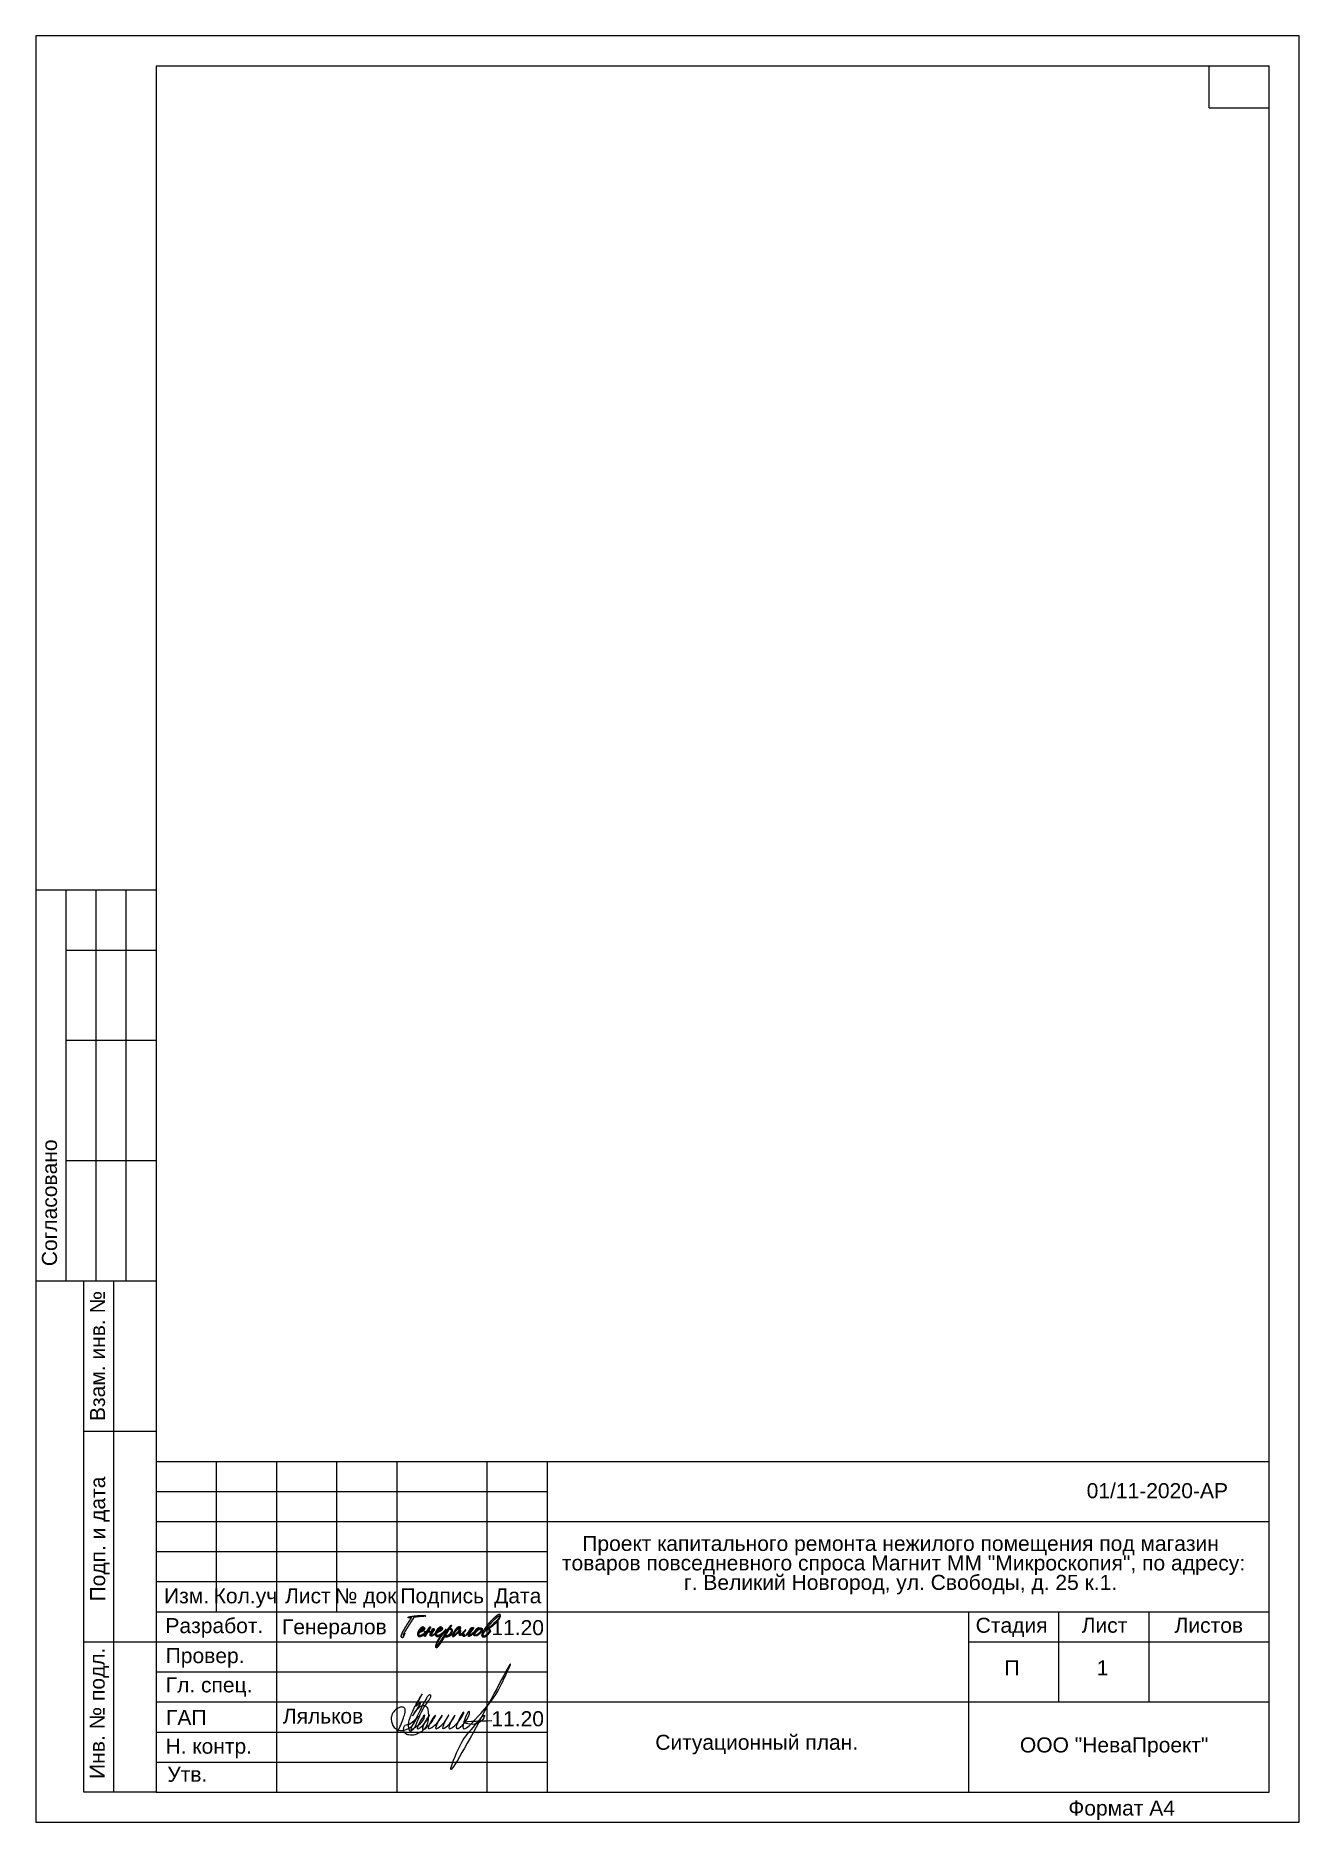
# Model space of a CAD drawing. Header units: metres. Extents: x -163 to 308, y -116 to 9.
# Drawn here: x -52.29 to -31.29, y -24.76 to 4.94 of the extents above; entities that cross this region are included whole.
import ezdxf
from ezdxf.enums import TextEntityAlignment as Align

# ---------------------------------------------------------------- set-up
doc = ezdxf.new("R2010")
doc.units = ezdxf.units.M
doc.header["$MEASUREMENT"] = 0
doc.layers.add('Level 50', color=7, linetype='Continuous', lineweight=0)
doc.layers.add('Level 63', color=7, linetype='Continuous', lineweight=0)
doc.styles.add('GOST 2.304', font='cs_gost2304.shx')
doc.styles.add('Style-Arial', font='arial.ttf')

msp = doc.modelspace()

# ---------------------------------------------------------------- texts
at = {"color": 7, "linetype": 'Continuous', "lineweight": 13, "style": 'Style-Arial'}
msp.add_text('01/11-2020-АР', height=0.25, dxfattribs=at).set_placement((-33.64613782, -19.12194496), align=Align.TOP_CENTER)
at = {"color": 7, "linetype": 'Continuous', "lineweight": 0, "style": 'Style-Arial'}
msp.add_text('Генералов', height=0.25, dxfattribs=at).set_placement((-47.32430232, -21.38478738), align=Align.TOP_CENTER)
at = {"color": 7, "lineweight": 13, "style": 'Style-Arial'}
msp.add_text('Ляльков', height=0.25, dxfattribs=at).set_placement((-48.18068647, -22.86859918), align=Align.TOP_LEFT)
at = {"color": 7, "linetype": 'Continuous', "lineweight": 13, "char_height": 0.25, "style": 'Style-Arial'}
for s, insert, attachment_point, line_spacing_factor in [('Проект капитального ремонта нежилого помещения под магазин\\P товаров повседневного спроса Магнит ММ "Микроскопия", по адресу: \\Pг. Великий Новгород, ул. Свободы, д. 25 к.1.', (-37.91312529, -19.99944327), 2, 0.776524), ('Ситуационный план.', (-40.30450391, -23.46781048), 5, 0.6)]:
    msp.add_mtext(s, dxfattribs=dict(at, insert=insert, attachment_point=attachment_point, line_spacing_factor=line_spacing_factor))
at = {"color": 7, "linetype": 'Continuous', "lineweight": 30, "char_height": 0.25, "attachment_point": 1, "line_spacing_factor": 0.72, "style": 'GOST 2.304'}
for insert in [(-44.71441008, -21.39917043), (-44.71441008, -22.91354423)]:
    msp.add_mtext('\\fArial|b0|i0|c204204|p39;11.20', dxfattribs=dict(at, insert=insert))
at = {"color": 7, "linetype": 'Continuous', "lineweight": 0, "char_height": 0.25, "attachment_point": 5, "line_spacing_factor": 0.72, "style": 'GOST 2.304'}
for s, insert in [('\\fArial|b0|i0|c204204|p39;П', (-36.06164781, -22.1931486)), ('\\fArial|b0|i0|c204204|p39;1', (-34.55634885, -22.1931486))]:
    msp.add_mtext(s, dxfattribs=dict(at, insert=insert))

# ---------------------------------------------------------------- blocks, each defined once
blk = doc.blocks.new('*U281')
at = {"layer": 'Level 50', "color": 7, "linetype": 'Continuous', "lineweight": 0}
for p, q in [((10.511, 14.855), (-10.489, 14.855)), ((-10.489, 14.855), (-10.489, -14.845)), ((10.511, -14.845), (10.511, 14.855)), ((-10.489, -14.845), (10.511, -14.845))]:
    blk.add_line(p, q, dxfattribs=at)
at = {"layer": 'Level 50', "color": 7, "linetype": 'Continuous', "lineweight": 13}
for p, q in [((-8.489, 14.355), (-8.489, -14.345)), ((-8.489, 14.355), (10.011, 14.355)), ((9.011, 13.655), (9.011, 14.355)), ((10.011, -14.345), (10.011, 14.355)), ((9.011, 13.655), (10.011, 13.655))]:
    blk.add_line(p, q, dxfattribs=at)
at = {"layer": 'Level 63', "color": 7, "linetype": 'Continuous', "lineweight": 13}
for p, q in [((-10.489, 0.655), (-8.489, 0.655)), ((-10.489, 0.655), (-10.489, -5.845)), ((-9.989, 0.655), (-9.989, -5.845)), ((-9.489, 0.655), (-9.489, -5.845)), ((-8.989, 0.655), (-8.989, -5.845)), ((-9.989, -0.345), (-8.489, -0.345)), ((-9.989, -1.845), (-8.489, -1.845)), ((-9.989, -3.845), (-8.489, -3.845)), ((-10.489, -5.845), (-8.489, -5.845)), ((-9.689, -5.845), (-8.489, -5.845)), ((-9.189, -14.345), (-9.189, -5.845)), ((-9.689, -8.345), (-8.489, -8.345)), ((-8.489, -8.845), (10.011, -8.845)), ((-8.489, -8.845), (-8.489, -14.345)), ((-7.489, -8.845), (-7.489, -11.345)), ((-6.489, -8.845), (-6.489, -14.345)), ((-5.489, -8.845), (-5.489, -11.345)), ((-4.489, -8.845), (-4.489, -14.345)), ((-2.989, -8.845), (-2.989, -14.345)), ((-1.989, -8.845), (-1.989, -14.345)), ((-1.989, -9.845), (10.011, -9.845)), ((-8.489, -10.845), (-1.989, -10.845)), ((-8.489, -11.345), (-1.989, -11.345)), ((-1.989, -11.345), (10.011, -11.345)), ((-9.689, -11.845), (-8.489, -11.845)), ((5.011, -11.845), (10.011, -11.845)), ((-1.989, -12.845), (10.011, -12.845)), ((-8.489, -14.345), (10.011, -14.345))]:
    blk.add_line(p, q, dxfattribs=at)
at = {"layer": 'Level 63', "color": 7, "linetype": 'Continuous', "lineweight": 0}
for p, q in [((-8.489, -9.345), (-1.989, -9.345)), ((-8.489, -9.845), (-1.989, -9.845)), ((-8.489, -10.345), (-1.989, -10.345)), ((-8.489, -11.845), (-1.989, -11.845)), ((-8.489, -12.345), (-1.989, -12.345)), ((-8.489, -12.845), (-1.989, -12.845)), ((-8.489, -13.345), (-1.989, -13.345)), ((-8.489, -13.845), (-1.989, -13.845))]:
    blk.add_line(p, q, dxfattribs=at)
at = {"layer": 'Level 63', "color": 7, "linetype": 'Continuous', "lineweight": 13, "flags": 128}
for points in [[(-8.489, -14.345), (-9.689, -14.345), (-9.689, -5.845)], [(5.011, -11.345), (5.011, -14.345)], [(6.511, -11.345), (6.511, -12.845)], [(8.011, -11.345), (8.011, -12.845)]]:
    blk.add_lwpolyline(points, dxfattribs=at)
at = {"color": 7, "linetype": 'Continuous', "lineweight": 0, "insert": (7.559, -14.646), "char_height": 0.25, "attachment_point": 5, "line_spacing_factor": 1.214483, "style": 'Style-Arial'}
blk.add_mtext('Формат А4', dxfattribs=at)
at = {"layer": 'Level 63', "color": 7, "linetype": 'Continuous', "lineweight": 0, "style": 'Style-Arial'}
for s, p in [('Согласовано', (-10.261, -4.547)), ('Взам. инв. №', (-9.463, -7.093)), ('Подп. и дата', (-9.46, -10.136)), ('Инв. № подл.', (-9.469, -13.033))]:
    blk.add_text(s, height=0.25002, rotation=90, dxfattribs=at).set_placement(p, align=Align.MIDDLE_CENTER)
for s, p in [('Изм.', (-7.982, -11.08)), ('Кол.уч', (-7.004, -11.08)), ('Лист', (-5.966, -11.08)), ('№ док', (-5.007, -11.08)), ('Подпись', (-3.733, -11.08)), ('Дата', (-2.478, -11.08)), ('Разработ.', (-7.52, -11.576)), ('Стадия', (5.73, -11.57)), ('Лист', (7.274, -11.57)), ('Листов', (9.008, -11.57)), ('Провер.', (-7.674, -12.074)), ('Гл. спец.', (-7.608, -12.561)), ('ГАП', (-7.987, -13.103)), ('Н. контр.', (-7.613, -13.58)), ('Утв.', (-7.969, -14.047))]:
    blk.add_text(s, height=0.25, dxfattribs=at).set_placement(p, align=Align.MIDDLE_CENTER)
at = {"layer": 'Level 63', "color": 7, "linetype": 'Continuous', "lineweight": 0, "insert": (7.434, -13.597), "char_height": 0.25, "attachment_point": 5, "line_spacing_factor": 0.6, "style": 'GOST 2.304'}
blk.add_mtext('\\fArial|b0|i0|c204204|p39;ООО "НеваПроект"', dxfattribs=at)
blk = doc.blocks.new('формат А4')
at = {"layer": 'Level 50', "color": 7, "linetype": 'Continuous', "lineweight": 0}
blk.add_blockref('*U281', (10.489, -14.855), dxfattribs=at)
blk = doc.blocks.new('*U44')
at = {"linetype": 'Continuous', "lineweight": 0}
h = blk.add_hatch(color=5, dxfattribs=at)
edge = h.paths.add_edge_path()
edge.add_spline(control_points=[(-0.528, 0.199), (-0.508, 0.201), (-0.488, 0.203), (-0.468, 0.205), (-0.447, 0.207), (-0.426, 0.209), (-0.406, 0.21), (-0.386, 0.212), (-0.367, 0.212)], knot_values=[0, 0, 0, 0.25, 0.25, 0.5, 0.5, 0.75, 0.75, 1, 1, 1], degree=2, periodic=0)
edge.add_line((-0.367, 0.212), (-0.362, 0.212))
edge.add_spline(control_points=[(-0.362, 0.212), (-0.358, 0.212), (-0.358, 0.213), (-0.358, 0.217), (-0.361, 0.219), (-0.364, 0.222), (-0.369, 0.223), (-0.374, 0.225), (-0.38, 0.225), (-0.385, 0.225), (-0.39, 0.225)], knot_values=[0, 0, 0, 0.2, 0.2, 0.4, 0.4, 0.6, 0.6, 0.8, 0.8, 1, 1, 1], degree=2, periodic=0)
edge.add_line((-0.39, 0.225), (-0.4, 0.225))
edge.add_spline(control_points=[(-0.4, 0.225), (-0.433, 0.225), (-0.466, 0.222), (-0.498, 0.219), (-0.53, 0.215)], knot_values=[0, 0, 0, 0.5, 0.5, 1, 1, 1], degree=2, periodic=0)
edge.add_line((-0.53, 0.215), (-0.539, 0.216))
edge.add_line((-0.539, 0.216), (-0.545, 0.213))
edge.add_spline(control_points=[(-0.545, 0.213), (-0.551, 0.212), (-0.558, 0.211), (-0.566, 0.21), (-0.573, 0.208), (-0.581, 0.207), (-0.588, 0.206), (-0.596, 0.204), (-0.602, 0.202), (-0.606, 0.201), (-0.606, 0.197), (-0.606, 0.192), (-0.604, 0.191), (-0.602, 0.189), (-0.598, 0.189), (-0.588, 0.189), (-0.578, 0.191), (-0.568, 0.193), (-0.559, 0.194)], knot_values=[0, 0, 0, 0.111111, 0.111111, 0.222222, 0.222222, 0.333333, 0.333333, 0.444444, 0.444444, 0.555556, 0.555556, 0.666667, 0.666667, 0.777778, 0.777778, 0.888889, 0.888889, 1, 1, 1], degree=2, periodic=0)
edge.add_spline(control_points=[(-0.559, 0.194), (-0.564, 0.187), (-0.575, 0.171), (-0.585, 0.154), (-0.598, 0.134), (-0.611, 0.114), (-0.624, 0.093), (-0.637, 0.071), (-0.648, 0.054), (-0.66, 0.034), (-0.671, 0.014), (-0.682, -0.006), (-0.69, -0.023), (-0.699, -0.041), (-0.703, -0.054), (-0.708, -0.067), (-0.707, -0.072), (-0.707, -0.075), (-0.705, -0.079), (-0.703, -0.083), (-0.7, -0.087), (-0.697, -0.091), (-0.694, -0.093), (-0.691, -0.096), (-0.688, -0.096), (-0.685, -0.095), (-0.68, -0.086), (-0.676, -0.077), (-0.671, -0.066), (-0.666, -0.054), (-0.662, -0.044), (-0.658, -0.034), (-0.657, -0.032)], knot_values=[0, 0, 0, 0.0625, 0.0625, 0.125, 0.125, 0.1875, 0.1875, 0.25, 0.25, 0.3125, 0.3125, 0.375, 0.375, 0.4375, 0.4375, 0.5, 0.5, 0.5625, 0.5625, 0.625, 0.625, 0.6875, 0.6875, 0.75, 0.75, 0.8125, 0.8125, 0.875, 0.875, 0.9375, 0.9375, 1, 1, 1], degree=2, periodic=0)
edge.add_spline(control_points=[(-0.657, -0.032), (-0.657, -0.029), (-0.66, -0.03)], knot_values=[0, 0, 0, 1, 1, 1], degree=2, periodic=0)
edge.add_spline(control_points=[(-0.66, -0.03), (-0.661, -0.031), (-0.664, -0.034), (-0.666, -0.037), (-0.669, -0.041), (-0.672, -0.045), (-0.675, -0.049), (-0.677, -0.052), (-0.678, -0.053)], knot_values=[0, 0, 0, 0.25, 0.25, 0.5, 0.5, 0.75, 0.75, 1, 1, 1], degree=2, periodic=0)
edge.add_line((-0.678, -0.053), (-0.679, -0.053))
edge.add_spline(control_points=[(-0.679, -0.053), (-0.679, -0.052), (-0.675, -0.043), (-0.67, -0.034), (-0.662, -0.019), (-0.653, -0.004), (-0.64, 0.016), (-0.628, 0.036), (-0.612, 0.061)], knot_values=[0, 0, 0, 0.25, 0.25, 0.5, 0.5, 0.75, 0.75, 1, 1, 1], degree=2, periodic=0)
edge.add_spline(control_points=[(-0.612, 0.061), (-0.598, 0.083), (-0.584, 0.105), (-0.57, 0.126), (-0.556, 0.149), (-0.549, 0.161), (-0.54, 0.173), (-0.532, 0.186), (-0.528, 0.199)], knot_values=[0, 0, 0, 0.25, 0.25, 0.5, 0.5, 0.75, 0.75, 1, 1, 1], degree=2, periodic=0)
h = blk.add_hatch(color=5, dxfattribs=at)
edge = h.paths.add_edge_path()
edge.add_line((-0.354, -0.017), (-0.356, -0.017))
edge.add_spline(control_points=[(-0.356, -0.017), (-0.361, -0.018), (-0.365, -0.018)], knot_values=[0, 0, 0, 1, 1, 1], degree=2, periodic=0)
edge.add_spline(control_points=[(-0.365, -0.018), (-0.371, -0.023), (-0.377, -0.029), (-0.385, -0.036), (-0.394, -0.042), (-0.402, -0.048), (-0.411, -0.053), (-0.419, -0.058), (-0.427, -0.061), (-0.434, -0.064), (-0.441, -0.064), (-0.447, -0.064), (-0.451, -0.059), (-0.455, -0.055), (-0.455, -0.047), (-0.455, -0.04), (-0.452, -0.031), (-0.449, -0.023), (-0.445, -0.015)], knot_values=[0, 0, 0, 0.047522, 0.047522, 0.166582, 0.166582, 0.285641, 0.285641, 0.404701, 0.404701, 0.523761, 0.523761, 0.642821, 0.642821, 0.76188, 0.76188, 0.88094, 0.88094, 1, 1, 1], degree=2, periodic=0)
edge.add_spline(control_points=[(-0.445, -0.015), (-0.436, -0.012), (-0.422, -0.007), (-0.409, -0.001), (-0.397, 0.006), (-0.385, 0.013), (-0.376, 0.021), (-0.367, 0.029), (-0.367, 0.036), (-0.367, 0.042), (-0.372, 0.045), (-0.378, 0.048), (-0.381, 0.05), (-0.385, 0.053), (-0.389, 0.056), (-0.392, 0.06), (-0.398, 0.06), (-0.406, 0.06), (-0.419, 0.051), (-0.432, 0.042), (-0.444, 0.028), (-0.457, 0.013), (-0.466, -0.005), (-0.475, -0.023), (-0.475, -0.042), (-0.475, -0.058), (-0.466, -0.067), (-0.457, -0.075), (-0.443, -0.075), (-0.434, -0.075), (-0.425, -0.072), (-0.416, -0.068), (-0.406, -0.063), (-0.397, -0.057), (-0.387, -0.049), (-0.378, -0.042), (-0.368, -0.034), (-0.364, -0.03), (-0.361, -0.027)], knot_values=[0, 0, 0, 0.054871, 0.054871, 0.109741, 0.109741, 0.164612, 0.164612, 0.219482, 0.219482, 0.274353, 0.274353, 0.329223, 0.329223, 0.384094, 0.384094, 0.438964, 0.438964, 0.493835, 0.493835, 0.548705, 0.548705, 0.603576, 0.603576, 0.658446, 0.658446, 0.713317, 0.713317, 0.768187, 0.768187, 0.823058, 0.823058, 0.877928, 0.877928, 0.932799, 0.932799, 0.987669, 0.987669, 1, 1, 1], degree=2, periodic=0)
edge.add_spline(control_points=[(-0.361, -0.027), (-0.357, -0.022), (-0.354, -0.017)], knot_values=[0, 0, 0, 1, 1, 1], degree=2, periodic=0)
edge = h.paths.add_edge_path(flags=16)
edge.add_spline(control_points=[(-0.434, 0.003), (-0.429, 0.011), (-0.423, 0.018), (-0.417, 0.024), (-0.412, 0.029), (-0.406, 0.034), (-0.401, 0.037), (-0.395, 0.04), (-0.392, 0.04), (-0.386, 0.04), (-0.384, 0.038), (-0.382, 0.036), (-0.382, 0.034)], knot_values=[0, 0, 0, 0.166667, 0.166667, 0.333333, 0.333333, 0.5, 0.5, 0.666667, 0.666667, 0.833333, 0.833333, 1, 1, 1], degree=2, periodic=0)
edge.add_spline(control_points=[(-0.382, 0.034), (-0.382, 0.032), (-0.387, 0.027), (-0.393, 0.023), (-0.4, 0.018), (-0.408, 0.013), (-0.417, 0.009), (-0.427, 0.005), (-0.434, 0.003)], knot_values=[0, 0, 0, 0.25, 0.25, 0.5, 0.5, 0.75, 0.75, 1, 1, 1], degree=2, periodic=0)
h = blk.add_hatch(color=5, dxfattribs=at)
edge = h.paths.add_edge_path()
edge.add_spline(control_points=[(-0.221, -0.028), (-0.224, -0.031), (-0.23, -0.035), (-0.237, -0.04), (-0.245, -0.046), (-0.253, -0.051), (-0.26, -0.055), (-0.268, -0.058), (-0.273, -0.058), (-0.276, -0.058), (-0.277, -0.057), (-0.278, -0.055), (-0.278, -0.053)], knot_values=[0, 0, 0, 0.154355, 0.154355, 0.323484, 0.323484, 0.492613, 0.492613, 0.661742, 0.661742, 0.830871, 0.830871, 1, 1, 1], degree=2, periodic=0)
edge.add_spline(control_points=[(-0.278, -0.053), (-0.279, -0.048), (-0.275, -0.04), (-0.27, -0.032), (-0.265, -0.024), (-0.263, -0.021), (-0.259, -0.015), (-0.255, -0.009), (-0.251, -0.004), (-0.247, 0.001), (-0.243, 0.006), (-0.24, 0.01), (-0.239, 0.011)], knot_values=[0, 0, 0, 0.166667, 0.166667, 0.333333, 0.333333, 0.5, 0.5, 0.666667, 0.666667, 0.833333, 0.833333, 1, 1, 1], degree=2, periodic=0)
edge.add_spline(control_points=[(-0.239, 0.011), (-0.237, 0.014), (-0.237, 0.02), (-0.237, 0.027), (-0.237, 0.03), (-0.237, 0.033), (-0.241, 0.035), (-0.245, 0.038), (-0.249, 0.038), (-0.253, 0.038), (-0.256, 0.036), (-0.259, 0.034), (-0.262, 0.031), (-0.264, 0.028), (-0.265, 0.025), (-0.266, 0.022), (-0.266, 0.02)], knot_values=[0, 0, 0, 0.125, 0.125, 0.25, 0.25, 0.375, 0.375, 0.5, 0.5, 0.625, 0.625, 0.75, 0.75, 0.875, 0.875, 1, 1, 1], degree=2, periodic=0)
edge.add_spline(control_points=[(-0.266, 0.02), (-0.266, 0.015), (-0.269, 0.011), (-0.27, 0.01), (-0.274, 0.002), (-0.277, -0.002), (-0.279, -0.006)], knot_values=[0, 0, 0, 0.333333, 0.333333, 0.666667, 0.666667, 1, 1, 1], degree=2, periodic=0)
edge.add_spline(control_points=[(-0.279, -0.006), (-0.283, -0.005), (-0.289, -0.004), (-0.296, -0.003), (-0.303, -0.003), (-0.311, -0.003), (-0.318, -0.003)], knot_values=[0, 0, 0, 0.333333, 0.333333, 0.666667, 0.666667, 1, 1, 1], degree=2, periodic=0)
edge.add_line((-0.318, -0.003), (-0.323, -0.003))
edge.add_line((-0.323, -0.003), (-0.306, 0.024))
edge.add_spline(control_points=[(-0.306, 0.024), (-0.298, 0.037), (-0.293, 0.046), (-0.288, 0.054), (-0.288, 0.055)], knot_values=[0, 0, 0, 0.5, 0.5, 1, 1, 1], degree=2, periodic=0)
edge.add_spline(control_points=[(-0.288, 0.055), (-0.288, 0.057), (-0.291, 0.06), (-0.294, 0.063), (-0.297, 0.063), (-0.299, 0.063), (-0.306, 0.054), (-0.313, 0.045), (-0.322, 0.031), (-0.325, 0.027), (-0.328, 0.022)], knot_values=[0, 0, 0, 0.23155, 0.23155, 0.4631, 0.4631, 0.69465, 0.69465, 0.9262, 0.9262, 1, 1, 1], degree=2, periodic=0)
edge.add_line((-0.328, 0.022), (-0.328, 0.022))
edge.add_spline(control_points=[(-0.328, 0.022), (-0.324, 0.022), (-0.323, 0.019), (-0.322, 0.015), (-0.324, 0.012)], knot_values=[0, 0, 0, 0.5, 0.5, 1, 1, 1], degree=2, periodic=0)
edge.add_spline(control_points=[(-0.324, 0.012), (-0.329, 0.006), (-0.34, -0.006), (-0.348, -0.015), (-0.361, -0.027)], knot_values=[0, 0, 0, 0.563292, 0.563292, 1, 1, 1], degree=2, periodic=0)
edge.add_spline(control_points=[(-0.361, -0.027), (-0.361, -0.028), (-0.362, -0.029), (-0.371, -0.042), (-0.376, -0.052), (-0.382, -0.062), (-0.382, -0.064), (-0.382, -0.065), (-0.379, -0.067), (-0.377, -0.069), (-0.374, -0.071), (-0.372, -0.073), (-0.369, -0.074), (-0.367, -0.075), (-0.366, -0.075)], knot_values=[0, 0, 0, 0.024641, 0.024641, 0.187201, 0.187201, 0.349761, 0.349761, 0.512321, 0.512321, 0.67488, 0.67488, 0.83744, 0.83744, 1, 1, 1], degree=2, periodic=0)
edge.add_spline(control_points=[(-0.366, -0.075), (-0.364, -0.071), (-0.357, -0.06), (-0.35, -0.048), (-0.342, -0.034), (-0.336, -0.024), (-0.329, -0.013)], knot_values=[0, 0, 0, 0.333333, 0.333333, 0.666667, 0.666667, 1, 1, 1], degree=2, periodic=0)
edge.add_spline(control_points=[(-0.329, -0.013), (-0.326, -0.013), (-0.322, -0.013), (-0.314, -0.012), (-0.305, -0.012), (-0.296, -0.012), (-0.288, -0.013), (-0.286, -0.013), (-0.283, -0.014)], knot_values=[0, 0, 0, 0.25, 0.25, 0.5, 0.5, 0.75, 0.75, 1, 1, 1], degree=2, periodic=0)
edge.add_line((-0.283, -0.014), (-0.284, -0.015))
edge.add_spline(control_points=[(-0.284, -0.015), (-0.289, -0.025), (-0.292, -0.036), (-0.296, -0.047), (-0.295, -0.055), (-0.294, -0.064), (-0.289, -0.067), (-0.284, -0.07), (-0.278, -0.07), (-0.269, -0.07), (-0.26, -0.065), (-0.251, -0.06), (-0.245, -0.056), (-0.241, -0.054), (-0.237, -0.05), (-0.233, -0.047), (-0.228, -0.043), (-0.225, -0.04), (-0.223, -0.038)], knot_values=[0, 0, 0, 0.113755, 0.113755, 0.227509, 0.227509, 0.341264, 0.341264, 0.455018, 0.455018, 0.568773, 0.568773, 0.682527, 0.682527, 0.796282, 0.796282, 0.910037, 0.910037, 1, 1, 1], degree=2, periodic=0)
edge.add_spline(control_points=[(-0.223, -0.038), (-0.222, -0.033), (-0.221, -0.028)], knot_values=[0, 0, 0, 1, 1, 1], degree=2, periodic=0)
h = blk.add_hatch(color=5, dxfattribs=at)
edge = h.paths.add_edge_path()
edge.add_spline(control_points=[(-0.328, 0.022), (-0.33, 0.019), (-0.333, 0.015)], knot_values=[0, 0, 0, 1, 1, 1], degree=2, periodic=0)
edge.add_spline(control_points=[(-0.333, 0.015), (-0.338, 0.009), (-0.342, 0.002), (-0.344, -0.001), (-0.347, -0.005)], knot_values=[0, 0, 0, 0.299722, 0.299722, 1, 1, 1], degree=2, periodic=0)
edge.add_spline(control_points=[(-0.347, -0.005), (-0.35, -0.005), (-0.353, -0.006)], knot_values=[0, 0, 0, 1, 1, 1], degree=2, periodic=0)
edge.add_spline(control_points=[(-0.353, -0.006), (-0.359, -0.012), (-0.365, -0.018)], knot_values=[0, 0, 0, 1, 1, 1], degree=2, periodic=0)
edge.add_spline(control_points=[(-0.365, -0.018), (-0.361, -0.018), (-0.356, -0.017)], knot_values=[0, 0, 0, 1, 1, 1], degree=2, periodic=0)
edge.add_line((-0.356, -0.017), (-0.354, -0.017))
edge.add_spline(control_points=[(-0.354, -0.017), (-0.357, -0.022), (-0.361, -0.027)], knot_values=[0, 0, 0, 1, 1, 1], degree=2, periodic=0)
edge.add_spline(control_points=[(-0.361, -0.027), (-0.348, -0.015), (-0.34, -0.006)], knot_values=[0, 0, 0, 1, 1, 1], degree=2, periodic=0)
edge.add_line((-0.34, -0.006), (-0.34, -0.006))
edge.add_spline(control_points=[(-0.34, -0.006), (-0.329, 0.006), (-0.324, 0.012)], knot_values=[0, 0, 0, 1, 1, 1], degree=2, periodic=0)
edge.add_spline(control_points=[(-0.324, 0.012), (-0.322, 0.015), (-0.323, 0.019), (-0.324, 0.022), (-0.328, 0.022)], knot_values=[0, 0, 0, 0.5, 0.5, 1, 1, 1], degree=2, periodic=0)
h = blk.add_hatch(color=5, dxfattribs=at)
edge = h.paths.add_edge_path()
edge.add_spline(control_points=[(-0.333, 0.015), (-0.339, 0.008), (-0.348, -0.001), (-0.35, -0.003), (-0.353, -0.006)], knot_values=[0, 0, 0, 0.787625, 0.787625, 1, 1, 1], degree=2, periodic=0)
edge.add_spline(control_points=[(-0.353, -0.006), (-0.35, -0.005), (-0.347, -0.005)], knot_values=[0, 0, 0, 1, 1, 1], degree=2, periodic=0)
edge.add_spline(control_points=[(-0.347, -0.005), (-0.344, -0.001), (-0.342, 0.002)], knot_values=[0, 0, 0, 1, 1, 1], degree=2, periodic=0)
edge.add_line((-0.342, 0.002), (-0.342, 0.002))
edge.add_spline(control_points=[(-0.342, 0.002), (-0.338, 0.009), (-0.333, 0.015)], knot_values=[0, 0, 0, 1, 1, 1], degree=2, periodic=0)
h = blk.add_hatch(color=5, dxfattribs=at)
edge = h.paths.add_edge_path()
edge.add_spline(control_points=[(-0.071, 0.013), (-0.07, 0.016), (-0.07, 0.019), (-0.071, 0.022), (-0.075, 0.022)], knot_values=[0, 0, 0, 0.480917, 0.480917, 1, 1, 1], degree=2, periodic=0)
edge.add_spline(control_points=[(-0.075, 0.022), (-0.082, 0.013), (-0.095, -0.001), (-0.108, -0.015), (-0.124, -0.029), (-0.132, -0.036), (-0.141, -0.042), (-0.149, -0.048), (-0.158, -0.053), (-0.166, -0.058), (-0.174, -0.061), (-0.182, -0.064), (-0.188, -0.064), (-0.194, -0.064), (-0.198, -0.059), (-0.202, -0.055), (-0.202, -0.047), (-0.202, -0.04), (-0.199, -0.031), (-0.196, -0.023), (-0.192, -0.015)], knot_values=[0, 0, 0, 0.1, 0.1, 0.2, 0.2, 0.3, 0.3, 0.4, 0.4, 0.5, 0.5, 0.6, 0.6, 0.7, 0.7, 0.8, 0.8, 0.9, 0.9, 1, 1, 1], degree=2, periodic=0)
edge.add_spline(control_points=[(-0.192, -0.015), (-0.183, -0.012), (-0.169, -0.007), (-0.156, -0.001), (-0.144, 0.006), (-0.132, 0.013), (-0.123, 0.021), (-0.114, 0.029), (-0.114, 0.036), (-0.114, 0.042), (-0.12, 0.045), (-0.125, 0.048), (-0.128, 0.05), (-0.132, 0.053), (-0.136, 0.056), (-0.139, 0.06), (-0.145, 0.06), (-0.153, 0.06), (-0.166, 0.051), (-0.179, 0.042), (-0.192, 0.028), (-0.204, 0.013), (-0.213, -0.005), (-0.219, -0.016), (-0.221, -0.027)], knot_values=[0, 0, 0, 0.086156, 0.086156, 0.172312, 0.172312, 0.258468, 0.258468, 0.344624, 0.344624, 0.430779, 0.430779, 0.516935, 0.516935, 0.603091, 0.603091, 0.689247, 0.689247, 0.775403, 0.775403, 0.861559, 0.861559, 0.947715, 0.947715, 1, 1, 1], degree=2, periodic=0)
edge.add_line((-0.221, -0.027), (-0.221, -0.027))
edge.add_spline(control_points=[(-0.221, -0.027), (-0.218, -0.027), (-0.217, -0.032)], knot_values=[0, 0, 0, 1, 1, 1], degree=2, periodic=0)
edge.add_line((-0.217, -0.032), (-0.221, -0.036))
edge.add_spline(control_points=[(-0.221, -0.036), (-0.222, -0.037), (-0.223, -0.038)], knot_values=[0, 0, 0, 1, 1, 1], degree=2, periodic=0)
edge.add_spline(control_points=[(-0.223, -0.038), (-0.223, -0.04), (-0.223, -0.042), (-0.223, -0.058), (-0.213, -0.067), (-0.204, -0.075), (-0.19, -0.075), (-0.182, -0.075), (-0.172, -0.072), (-0.163, -0.068), (-0.153, -0.063), (-0.144, -0.057), (-0.134, -0.049), (-0.129, -0.045), (-0.123, -0.04)], knot_values=[0, 0, 0, 0.018213, 0.018213, 0.193372, 0.193372, 0.368531, 0.368531, 0.54369, 0.54369, 0.718849, 0.718849, 0.894009, 0.894009, 1, 1, 1], degree=2, periodic=0)
edge.add_spline(control_points=[(-0.123, -0.04), (-0.12, -0.036), (-0.117, -0.032), (-0.097, -0.009), (-0.077, 0.008), (-0.074, 0.01), (-0.071, 0.013)], knot_values=[0, 0, 0, 0.126896, 0.126896, 0.89826, 0.89826, 1, 1, 1], degree=2, periodic=0)
edge = h.paths.add_edge_path(flags=16)
edge.add_spline(control_points=[(-0.181, 0.003), (-0.176, 0.011), (-0.17, 0.018), (-0.165, 0.024), (-0.159, 0.029), (-0.153, 0.034), (-0.148, 0.037), (-0.143, 0.04), (-0.139, 0.04), (-0.133, 0.04), (-0.131, 0.038), (-0.129, 0.036), (-0.129, 0.034)], knot_values=[0, 0, 0, 0.166667, 0.166667, 0.333333, 0.333333, 0.5, 0.5, 0.666667, 0.666667, 0.833333, 0.833333, 1, 1, 1], degree=2, periodic=0)
edge.add_spline(control_points=[(-0.129, 0.034), (-0.129, 0.032), (-0.134, 0.027), (-0.14, 0.023), (-0.148, 0.018), (-0.155, 0.013), (-0.165, 0.009), (-0.174, 0.005), (-0.181, 0.003)], knot_values=[0, 0, 0, 0.25, 0.25, 0.5, 0.5, 0.75, 0.75, 1, 1, 1], degree=2, periodic=0)
h = blk.add_hatch(color=5, dxfattribs=at)
edge = h.paths.add_edge_path()
edge.add_line((-0.187, -0.2), (-0.169, -0.2))
edge.add_spline(control_points=[(-0.169, -0.2), (-0.165, -0.194), (-0.159, -0.186), (-0.143, -0.163), (-0.125, -0.136), (-0.107, -0.108), (-0.091, -0.084)], knot_values=[0, 0, 0, 0.141373, 0.141373, 0.570687, 0.570687, 1, 1, 1], degree=2, periodic=0)
edge.add_spline(control_points=[(-0.091, -0.084), (-0.086, -0.085), (-0.08, -0.085)], knot_values=[0, 0, 0, 1, 1, 1], degree=2, periodic=0)
edge.add_line((-0.08, -0.085), (-0.069, -0.085))
edge.add_spline(control_points=[(-0.069, -0.085), (-0.057, -0.085), (-0.043, -0.08), (-0.028, -0.075), (-0.016, -0.069), (-0.004, -0.063), (0.005, -0.057), (0.014, -0.051), (0.016, -0.05)], knot_values=[0, 0, 0, 0.25, 0.25, 0.5, 0.5, 0.75, 0.75, 1, 1, 1], degree=2, periodic=0)
edge.add_spline(control_points=[(0.016, -0.05), (0.019, -0.047), (0.019, -0.045), (0.019, -0.042), (0.017, -0.042), (0.016, -0.042), (0.014, -0.044)], knot_values=[0, 0, 0, 0.333333, 0.333333, 0.666667, 0.666667, 1, 1, 1], degree=2, periodic=0)
edge.add_spline(control_points=[(0.014, -0.044), (0.012, -0.045), (0.009, -0.046), (0.005, -0.048), (0.001, -0.049), (-0.003, -0.051), (-0.007, -0.052), (-0.01, -0.054), (-0.012, -0.055)], knot_values=[0, 0, 0, 0.25, 0.25, 0.5, 0.5, 0.75, 0.75, 1, 1, 1], degree=2, periodic=0)
edge.add_line((-0.012, -0.055), (-0.013, -0.052))
edge.add_spline(control_points=[(-0.013, -0.052), (-0.011, -0.051), (-0.005, -0.045), (0.001, -0.038), (0.006, -0.029), (0.012, -0.02), (0.017, -0.01), (0.021, 0), (0.021, 0.008)], knot_values=[0, 0, 0, 0.25, 0.25, 0.5, 0.5, 0.75, 0.75, 1, 1, 1], degree=2, periodic=0)
edge.add_spline(control_points=[(0.021, 0.008), (0.021, 0.04), (-0.012, 0.04), (-0.013, 0.04), (-0.013, 0.039), (-0.014, 0.039), (-0.014, 0.039)], knot_values=[0, 0, 0, 0.333333, 0.333333, 0.666667, 0.666667, 1, 1, 1], degree=2, periodic=0)
edge.add_spline(control_points=[(-0.014, 0.039), (-0.004, 0.057), (0.002, 0.068), (0.008, 0.079), (0.008, 0.082), (0.008, 0.084), (0.005, 0.084), (0.001, 0.084), (-0.002, 0.081), (-0.006, 0.077), (-0.009, 0.073), (-0.011, 0.071), (-0.019, 0.06), (-0.026, 0.049), (-0.037, 0.034)], knot_values=[0, 0, 0, 0.142857, 0.142857, 0.285714, 0.285714, 0.428571, 0.428571, 0.571429, 0.571429, 0.714286, 0.714286, 0.857143, 0.857143, 1, 1, 1], degree=2, periodic=0)
edge.add_spline(control_points=[(-0.037, 0.034), (-0.054, 0.027), (-0.071, 0.013)], knot_values=[0, 0, 0, 1, 1, 1], degree=2, periodic=0)
edge.add_line((-0.071, 0.013), (-0.071, 0.012))
edge.add_spline(control_points=[(-0.071, 0.012), (-0.076, 0.006), (-0.087, -0.006), (-0.098, -0.018), (-0.116, -0.034), (-0.119, -0.037), (-0.123, -0.04)], knot_values=[0, 0, 0, 0.417557, 0.417557, 0.835113, 0.835113, 1, 1, 1], degree=2, periodic=0)
edge.add_spline(control_points=[(-0.123, -0.04), (-0.139, -0.059), (-0.154, -0.081), (-0.171, -0.108), (-0.184, -0.133), (-0.198, -0.158), (-0.205, -0.18), (-0.209, -0.191), (-0.211, -0.2)], knot_values=[0, 0, 0, 0.251666, 0.251666, 0.552886, 0.552886, 0.854105, 0.854105, 1, 1, 1], degree=2, periodic=0)
edge.add_line((-0.211, -0.2), (-0.202, -0.2))
edge.add_spline(control_points=[(-0.202, -0.2), (-0.2, -0.193), (-0.196, -0.182), (-0.19, -0.164), (-0.178, -0.142), (-0.166, -0.119), (-0.15, -0.095), (-0.135, -0.07), (-0.117, -0.048), (-0.1, -0.026), (-0.081, -0.007), (-0.063, 0.011), (-0.046, 0.021)], knot_values=[0, 0, 0, 0.100007, 0.100007, 0.280006, 0.280006, 0.460004, 0.460004, 0.640003, 0.640003, 0.820001, 0.820001, 1, 1, 1], degree=2, periodic=0)
edge.add_spline(control_points=[(-0.046, 0.021), (-0.059, 0.001), (-0.075, -0.023), (-0.09, -0.047), (-0.105, -0.07), (-0.115, -0.086), (-0.126, -0.104), (-0.137, -0.121), (-0.147, -0.138), (-0.158, -0.154), (-0.167, -0.169), (-0.177, -0.184), (-0.184, -0.195), (-0.186, -0.198), (-0.187, -0.2)], knot_values=[0, 0, 0, 0.160543, 0.160543, 0.321085, 0.321085, 0.481628, 0.481628, 0.642171, 0.642171, 0.802713, 0.802713, 0.963256, 0.963256, 1, 1, 1], degree=2, periodic=0)
edge = h.paths.add_edge_path(flags=16)
edge.add_spline(control_points=[(-0.083, -0.072), (-0.082, -0.07), (-0.081, -0.068), (-0.08, -0.067), (-0.079, -0.065), (-0.063, -0.04), (-0.047, -0.015), (-0.032, 0.01), (-0.019, 0.031)], knot_values=[0, 0, 0, 0.25, 0.25, 0.5, 0.5, 0.75, 0.75, 1, 1, 1], degree=2, periodic=0)
edge.add_spline(control_points=[(-0.019, 0.031), (-0.018, 0.031), (-0.014, 0.031), (-0.006, 0.031), (0, 0.026), (0.006, 0.021), (0.006, 0.011)], knot_values=[0, 0, 0, 0.333333, 0.333333, 0.666667, 0.666667, 1, 1, 1], degree=2, periodic=0)
edge.add_spline(control_points=[(0.006, 0.011), (0.006, -0.002), (0, -0.014), (-0.005, -0.026), (-0.013, -0.036), (-0.02, -0.045), (-0.027, -0.052), (-0.035, -0.058), (-0.039, -0.06), (-0.041, -0.062), (-0.047, -0.064), (-0.053, -0.065), (-0.059, -0.067), (-0.065, -0.069), (-0.072, -0.07), (-0.078, -0.071), (-0.083, -0.072)], knot_values=[0, 0, 0, 0.125, 0.125, 0.25, 0.25, 0.375, 0.375, 0.5, 0.5, 0.625, 0.625, 0.75, 0.75, 0.875, 0.875, 1, 1, 1], degree=2, periodic=0)
h = blk.add_hatch(color=5, dxfattribs=at)
edge = h.paths.add_edge_path()
edge.add_spline(control_points=[(0.21, 0.02), (0.209, 0.018), (0.205, 0.014), (0.202, 0.01), (0.196, 0.005), (0.191, -0.001), (0.185, -0.007), (0.179, -0.013), (0.173, -0.019), (0.162, -0.029), (0.152, -0.037), (0.142, -0.045), (0.138, -0.045), (0.135, -0.045), (0.134, -0.043), (0.133, -0.04), (0.133, -0.037), (0.133, -0.033), (0.134, -0.028), (0.136, -0.023), (0.138, -0.018), (0.14, -0.012), (0.141, -0.007), (0.143, -0.002), (0.143, 0.001), (0.143, 0.007), (0.14, 0.009), (0.137, 0.012), (0.132, 0.012), (0.13, 0.012), (0.126, 0.01)], knot_values=[0, 0, 0, 0.066667, 0.066667, 0.133333, 0.133333, 0.2, 0.2, 0.266667, 0.266667, 0.333333, 0.333333, 0.4, 0.4, 0.466667, 0.466667, 0.533333, 0.533333, 0.6, 0.6, 0.666667, 0.666667, 0.733333, 0.733333, 0.8, 0.8, 0.866667, 0.866667, 0.933333, 0.933333, 1, 1, 1], degree=2, periodic=0)
edge.add_spline(control_points=[(0.126, 0.01), (0.129, 0.014), (0.132, 0.019), (0.134, 0.024), (0.136, 0.029), (0.139, 0.034), (0.14, 0.038), (0.141, 0.042), (0.141, 0.045), (0.141, 0.054), (0.136, 0.058), (0.131, 0.063), (0.123, 0.063), (0.113, 0.063), (0.102, 0.056), (0.091, 0.05), (0.08, 0.039), (0.069, 0.028), (0.059, 0.015), (0.049, 0.002), (0.041, -0.012), (0.033, -0.026), (0.028, -0.039), (0.024, -0.052), (0.024, -0.062), (0.024, -0.068), (0.026, -0.073), (0.029, -0.078), (0.033, -0.078), (0.036, -0.078), (0.042, -0.074), (0.048, -0.069), (0.055, -0.064), (0.062, -0.058), (0.069, -0.051), (0.077, -0.045), (0.082, -0.04), (0.087, -0.035), (0.093, -0.03), (0.099, -0.024), (0.105, -0.02), (0.11, -0.015), (0.114, -0.012), (0.118, -0.009), (0.118, -0.009), (0.119, -0.009), (0.119, -0.01), (0.12, -0.011), (0.12, -0.012)], knot_values=[0, 0, 0, 0.041667, 0.041667, 0.083333, 0.083333, 0.125, 0.125, 0.166667, 0.166667, 0.208333, 0.208333, 0.25, 0.25, 0.291667, 0.291667, 0.333333, 0.333333, 0.375, 0.375, 0.416667, 0.416667, 0.458333, 0.458333, 0.5, 0.5, 0.541667, 0.541667, 0.583333, 0.583333, 0.625, 0.625, 0.666667, 0.666667, 0.708333, 0.708333, 0.75, 0.75, 0.791667, 0.791667, 0.833333, 0.833333, 0.875, 0.875, 0.916667, 0.916667, 0.958333, 0.958333, 1, 1, 1], degree=2, periodic=0)
edge.add_spline(control_points=[(0.12, -0.012), (0.119, -0.013), (0.117, -0.021), (0.116, -0.028), (0.116, -0.034), (0.116, -0.044), (0.119, -0.051), (0.122, -0.058), (0.13, -0.058), (0.134, -0.058), (0.141, -0.055), (0.147, -0.052), (0.153, -0.047), (0.159, -0.042), (0.165, -0.037), (0.171, -0.032), (0.175, -0.028), (0.179, -0.024), (0.185, -0.018), (0.191, -0.012), (0.197, -0.006), (0.203, 0), (0.207, 0.005), (0.211, 0.01), (0.212, 0.011)], knot_values=[0, 0, 0, 0.083333, 0.083333, 0.166667, 0.166667, 0.25, 0.25, 0.333333, 0.333333, 0.416667, 0.416667, 0.5, 0.5, 0.583333, 0.583333, 0.666667, 0.666667, 0.75, 0.75, 0.833333, 0.833333, 0.916667, 0.916667, 1, 1, 1], degree=2, periodic=0)
edge.add_spline(control_points=[(0.212, 0.011), (0.214, 0.016), (0.213, 0.018), (0.211, 0.02), (0.21, 0.02)], knot_values=[0, 0, 0, 0.5, 0.5, 1, 1, 1], degree=2, periodic=0)
edge = h.paths.add_edge_path(flags=16)
edge.add_spline(control_points=[(0.114, 0.011), (0.112, 0.009), (0.11, 0.008), (0.109, 0.006), (0.109, 0.005), (0.109, 0.005), (0.111, 0.003), (0.113, 0.002), (0.116, 0.001)], knot_values=[0, 0, 0, 0.25, 0.25, 0.5, 0.5, 0.75, 0.75, 1, 1, 1], degree=2, periodic=0)
edge.add_spline(control_points=[(0.116, 0.001), (0.11, -0.004), (0.103, -0.01), (0.096, -0.017), (0.089, -0.023), (0.082, -0.029), (0.074, -0.036), (0.065, -0.044), (0.058, -0.05), (0.05, -0.056), (0.044, -0.06), (0.038, -0.064), (0.037, -0.064), (0.036, -0.064), (0.036, -0.06), (0.036, -0.054), (0.042, -0.042), (0.049, -0.03), (0.06, -0.015), (0.069, -0.003), (0.079, 0.008), (0.09, 0.02), (0.1, 0.029), (0.11, 0.038), (0.118, 0.043), (0.126, 0.049), (0.13, 0.049), (0.133, 0.049), (0.133, 0.045)], knot_values=[0, 0, 0, 0.071429, 0.071429, 0.142857, 0.142857, 0.214286, 0.214286, 0.285714, 0.285714, 0.357143, 0.357143, 0.428571, 0.428571, 0.5, 0.5, 0.571429, 0.571429, 0.642857, 0.642857, 0.714286, 0.714286, 0.785714, 0.785714, 0.857143, 0.857143, 0.928571, 0.928571, 1, 1, 1], degree=2, periodic=0)
edge.add_spline(control_points=[(0.133, 0.045), (0.133, 0.044), (0.13, 0.038), (0.128, 0.033), (0.124, 0.027), (0.121, 0.022), (0.118, 0.017), (0.114, 0.012), (0.114, 0.011)], knot_values=[0, 0, 0, 0.25, 0.25, 0.5, 0.5, 0.75, 0.75, 1, 1, 1], degree=2, periodic=0)
h = blk.add_hatch(color=5, dxfattribs=at)
edge = h.paths.add_edge_path()
edge.add_line((0.19, -0.045), (0.19, -0.043))
edge.add_spline(control_points=[(0.19, -0.043), (0.188, -0.039), (0.185, -0.038), (0.183, -0.037), (0.18, -0.037), (0.172, -0.038), (0.168, -0.044), (0.164, -0.05), (0.165, -0.057), (0.165, -0.063), (0.17, -0.069), (0.175, -0.074), (0.185, -0.074), (0.197, -0.074), (0.208, -0.067), (0.218, -0.061), (0.227, -0.052), (0.236, -0.043), (0.244, -0.033), (0.251, -0.022), (0.258, -0.012), (0.265, -0.002), (0.27, 0.006), (0.275, 0.014), (0.279, 0.018)], knot_values=[0, 0, 0, 0.083333, 0.083333, 0.166667, 0.166667, 0.25, 0.25, 0.333333, 0.333333, 0.416667, 0.416667, 0.5, 0.5, 0.583333, 0.583333, 0.666667, 0.666667, 0.75, 0.75, 0.833333, 0.833333, 0.916667, 0.916667, 1, 1, 1], degree=2, periodic=0)
edge.add_spline(control_points=[(0.279, 0.018), (0.278, 0.016), (0.273, 0.008), (0.268, -0.001), (0.262, -0.013), (0.257, -0.024), (0.253, -0.037), (0.249, -0.05), (0.25, -0.061)], knot_values=[0, 0, 0, 0.25, 0.25, 0.5, 0.5, 0.75, 0.75, 1, 1, 1], degree=2, periodic=0)
edge.add_spline(control_points=[(0.25, -0.061), (0.249, -0.071), (0.253, -0.073), (0.257, -0.076), (0.264, -0.074), (0.272, -0.072), (0.281, -0.065), (0.29, -0.059), (0.298, -0.051), (0.306, -0.043), (0.314, -0.035), (0.321, -0.027), (0.327, -0.021)], knot_values=[0, 0, 0, 0.166667, 0.166667, 0.333333, 0.333333, 0.5, 0.5, 0.666667, 0.666667, 0.833333, 0.833333, 1, 1, 1], degree=2, periodic=0)
edge.add_spline(control_points=[(0.327, -0.021), (0.328, -0.017), (0.326, -0.017), (0.325, -0.016), (0.323, -0.016)], knot_values=[0, 0, 0, 0.5, 0.5, 1, 1, 1], degree=2, periodic=0)
edge.add_spline(control_points=[(0.323, -0.016), (0.321, -0.019), (0.314, -0.026), (0.307, -0.033), (0.299, -0.04), (0.291, -0.047), (0.283, -0.053), (0.276, -0.059), (0.271, -0.06)], knot_values=[0, 0, 0, 0.25, 0.25, 0.5, 0.5, 0.75, 0.75, 1, 1, 1], degree=2, periodic=0)
edge.add_spline(control_points=[(0.271, -0.06), (0.266, -0.059), (0.267, -0.055)], knot_values=[0, 0, 0, 1, 1, 1], degree=2, periodic=0)
edge.add_spline(control_points=[(0.267, -0.055), (0.268, -0.041), (0.276, -0.026), (0.284, -0.012), (0.294, 0.001), (0.304, 0.014), (0.312, 0.025), (0.321, 0.036), (0.323, 0.044), (0.325, 0.05), (0.323, 0.052), (0.321, 0.053), (0.317, 0.054), (0.312, 0.054), (0.307, 0.054), (0.303, 0.055), (0.299, 0.053), (0.294, 0.051), (0.289, 0.046), (0.284, 0.041), (0.277, 0.031)], knot_values=[0, 0, 0, 0.1, 0.1, 0.2, 0.2, 0.3, 0.3, 0.4, 0.4, 0.5, 0.5, 0.6, 0.6, 0.7, 0.7, 0.8, 0.8, 0.9, 0.9, 1, 1, 1], degree=2, periodic=0)
edge.add_spline(control_points=[(0.277, 0.031), (0.268, 0.016), (0.258, -0.001), (0.247, -0.017), (0.237, -0.031), (0.227, -0.045), (0.218, -0.053), (0.208, -0.062), (0.198, -0.062), (0.193, -0.062), (0.19, -0.059), (0.188, -0.056), (0.19, -0.045)], knot_values=[0, 0, 0, 0.166667, 0.166667, 0.333333, 0.333333, 0.5, 0.5, 0.666667, 0.666667, 0.833333, 0.833333, 1, 1, 1], degree=2, periodic=0)
h = blk.add_hatch(color=5, dxfattribs=at)
edge = h.paths.add_edge_path()
edge.add_line((0.448, 0.019), (0.448, 0.021))
edge.add_spline(control_points=[(0.448, 0.021), (0.448, 0.034), (0.442, 0.04), (0.436, 0.046), (0.429, 0.046), (0.424, 0.046), (0.417, 0.044), (0.411, 0.042), (0.408, 0.042), (0.407, 0.042), (0.406, 0.044), (0.405, 0.045), (0.404, 0.047), (0.403, 0.049), (0.401, 0.05), (0.4, 0.052), (0.398, 0.052), (0.393, 0.052), (0.385, 0.047), (0.377, 0.042), (0.369, 0.034), (0.361, 0.026), (0.353, 0.016), (0.344, 0.006), (0.338, -0.004), (0.331, -0.014), (0.327, -0.024), (0.323, -0.034), (0.323, -0.042), (0.323, -0.055), (0.332, -0.062), (0.34, -0.068), (0.353, -0.068), (0.365, -0.068), (0.378, -0.061), (0.391, -0.053), (0.404, -0.043), (0.416, -0.032), (0.426, -0.019), (0.436, -0.007), (0.442, 0.003)], knot_values=[0, 0, 0, 0.05, 0.05, 0.1, 0.1, 0.15, 0.15, 0.2, 0.2, 0.25, 0.25, 0.3, 0.3, 0.35, 0.35, 0.4, 0.4, 0.45, 0.45, 0.5, 0.5, 0.55, 0.55, 0.6, 0.6, 0.65, 0.65, 0.7, 0.7, 0.75, 0.75, 0.8, 0.8, 0.85, 0.85, 0.9, 0.9, 0.95, 0.95, 1, 1, 1], degree=2, periodic=0)
edge.add_spline(control_points=[(0.442, 0.003), (0.444, 0.004), (0.447, 0.004), (0.449, 0.005), (0.45, 0.005), (0.455, 0.005), (0.452, 0.009)], knot_values=[0, 0, 0, 0.333333, 0.333333, 0.666667, 0.666667, 1, 1, 1], degree=2, periodic=0)
edge.add_spline(control_points=[(0.452, 0.009), (0.451, 0.009), (0.45, 0.012), (0.449, 0.015), (0.448, 0.019)], knot_values=[0, 0, 0, 0.5, 0.5, 1, 1, 1], degree=2, periodic=0)
edge = h.paths.add_edge_path(flags=16)
edge.add_spline(control_points=[(0.43, 0.009), (0.43, 0.005), (0.426, -0.001), (0.422, -0.007), (0.415, -0.014), (0.408, -0.022), (0.399, -0.03), (0.391, -0.038), (0.382, -0.044), (0.374, -0.051), (0.366, -0.055), (0.358, -0.059), (0.353, -0.059), (0.341, -0.059), (0.341, -0.048), (0.341, -0.042), (0.346, -0.033), (0.35, -0.024), (0.357, -0.015), (0.364, -0.006), (0.373, 0.003), (0.382, 0.012), (0.392, 0.019), (0.402, 0.026), (0.412, 0.031), (0.422, 0.035), (0.43, 0.035), (0.434, 0.035), (0.434, 0.033)], knot_values=[0, 0, 0, 0.071429, 0.071429, 0.142857, 0.142857, 0.214286, 0.214286, 0.285714, 0.285714, 0.357143, 0.357143, 0.428571, 0.428571, 0.5, 0.5, 0.571429, 0.571429, 0.642857, 0.642857, 0.714286, 0.714286, 0.785714, 0.785714, 0.857143, 0.857143, 0.928571, 0.928571, 1, 1, 1], degree=2, periodic=0)
edge.add_spline(control_points=[(0.434, 0.033), (0.434, 0.033), (0.43, 0.029), (0.426, 0.025), (0.426, 0.018), (0.426, 0.013), (0.428, 0.011), (0.429, 0.009), (0.43, 0.009)], knot_values=[0, 0, 0, 0.25, 0.25, 0.5, 0.5, 0.75, 0.75, 1, 1, 1], degree=2, periodic=0)
h = blk.add_hatch(color=5, dxfattribs=at)
edge = h.paths.add_edge_path()
edge.add_spline(control_points=[(0.558, -0.011), (0.561, -0.01), (0.563, -0.01), (0.565, -0.009), (0.567, -0.009)], knot_values=[0, 0, 0, 0.5, 0.5, 1, 1, 1], degree=2, periodic=0)
edge.add_spline(control_points=[(0.567, -0.009), (0.571, -0.008), (0.569, -0.005), (0.568, -0.004), (0.567, -0.002), (0.566, 0.001), (0.565, 0.004)], knot_values=[0, 0, 0, 0.333333, 0.333333, 0.666667, 0.666667, 1, 1, 1], degree=2, periodic=0)
edge.add_spline(control_points=[(0.565, 0.004), (0.565, 0.005), (0.565, 0.006), (0.565, 0.006), (0.565, 0.007), (0.565, 0.013), (0.563, 0.016), (0.56, 0.019), (0.553, 0.019), (0.547, 0.019), (0.545, 0.015), (0.543, 0.011), (0.543, 0.004), (0.543, -0.001), (0.544, -0.003), (0.545, -0.005), (0.546, -0.006)], knot_values=[0, 0, 0, 0.125, 0.125, 0.25, 0.25, 0.375, 0.375, 0.5, 0.5, 0.625, 0.625, 0.75, 0.75, 0.875, 0.875, 1, 1, 1], degree=2, periodic=0)
edge.add_spline(control_points=[(0.546, -0.006), (0.546, -0.009), (0.542, -0.015), (0.538, -0.021), (0.531, -0.029), (0.525, -0.036), (0.516, -0.044), (0.508, -0.052), (0.499, -0.059), (0.491, -0.065), (0.483, -0.069), (0.475, -0.073), (0.469, -0.073), (0.464, -0.073), (0.462, -0.07), (0.459, -0.067), (0.459, -0.062), (0.459, -0.057), (0.462, -0.047), (0.465, -0.038), (0.47, -0.028), (0.474, -0.018), (0.479, -0.009), (0.483, -0.001), (0.486, 0.003)], knot_values=[0, 0, 0, 0.083333, 0.083333, 0.166667, 0.166667, 0.25, 0.25, 0.333333, 0.333333, 0.416667, 0.416667, 0.5, 0.5, 0.583333, 0.583333, 0.666667, 0.666667, 0.75, 0.75, 0.833333, 0.833333, 0.916667, 0.916667, 1, 1, 1], degree=2, periodic=0)
edge.add_spline(control_points=[(0.486, 0.003), (0.497, 0.007), (0.513, 0.017), (0.53, 0.027), (0.548, 0.04), (0.566, 0.053), (0.585, 0.069), (0.605, 0.085), (0.623, 0.101), (0.641, 0.117), (0.656, 0.134), (0.672, 0.151), (0.683, 0.166), (0.695, 0.182), (0.701, 0.196), (0.708, 0.211), (0.708, 0.222)], knot_values=[0, 0, 0, 0.125, 0.125, 0.25, 0.25, 0.375, 0.375, 0.5, 0.5, 0.625, 0.625, 0.75, 0.75, 0.875, 0.875, 1, 1, 1], degree=2, periodic=0)
edge.add_spline(control_points=[(0.708, 0.222), (0.708, 0.23), (0.705, 0.235), (0.702, 0.239), (0.695, 0.239), (0.684, 0.239), (0.667, 0.229), (0.65, 0.219), (0.631, 0.202), (0.611, 0.186), (0.589, 0.163), (0.567, 0.141), (0.545, 0.117), (0.524, 0.092), (0.505, 0.067), (0.486, 0.041), (0.471, 0.018), (0.456, -0.005), (0.448, -0.024), (0.439, -0.043), (0.439, -0.055), (0.439, -0.068), (0.448, -0.075), (0.456, -0.082), (0.469, -0.082), (0.481, -0.082), (0.495, -0.075), (0.508, -0.068), (0.52, -0.057), (0.532, -0.046), (0.542, -0.034), (0.552, -0.021), (0.558, -0.011)], knot_values=[0, 0, 0, 0.0625, 0.0625, 0.125, 0.125, 0.1875, 0.1875, 0.25, 0.25, 0.3125, 0.3125, 0.375, 0.375, 0.4375, 0.4375, 0.5, 0.5, 0.5625, 0.5625, 0.625, 0.625, 0.6875, 0.6875, 0.75, 0.75, 0.8125, 0.8125, 0.875, 0.875, 0.9375, 0.9375, 1, 1, 1], degree=2, periodic=0)
edge = h.paths.add_edge_path(flags=16)
edge.add_spline(control_points=[(0.496, 0.018), (0.512, 0.041), (0.531, 0.065), (0.55, 0.088), (0.566, 0.108), (0.572, 0.115), (0.583, 0.127), (0.593, 0.138), (0.605, 0.15), (0.617, 0.162), (0.63, 0.174), (0.643, 0.187), (0.654, 0.196), (0.666, 0.206), (0.675, 0.212), (0.684, 0.218), (0.689, 0.218), (0.693, 0.218), (0.694, 0.217), (0.696, 0.216), (0.696, 0.211)], knot_values=[0, 0, 0, 0.1, 0.1, 0.2, 0.2, 0.3, 0.3, 0.4, 0.4, 0.5, 0.5, 0.6, 0.6, 0.7, 0.7, 0.8, 0.8, 0.9, 0.9, 1, 1, 1], degree=2, periodic=0)
edge.add_spline(control_points=[(0.696, 0.211), (0.696, 0.205), (0.689, 0.194), (0.683, 0.183), (0.671, 0.17), (0.659, 0.156), (0.645, 0.141), (0.63, 0.125), (0.613, 0.11), (0.595, 0.094), (0.578, 0.078), (0.56, 0.063), (0.544, 0.051), (0.529, 0.038), (0.516, 0.03), (0.503, 0.021), (0.496, 0.018)], knot_values=[0, 0, 0, 0.125, 0.125, 0.25, 0.25, 0.375, 0.375, 0.5, 0.5, 0.625, 0.625, 0.75, 0.75, 0.875, 0.875, 1, 1, 1], degree=2, periodic=0)
h = blk.add_hatch(color=5, dxfattribs=at)
edge = h.paths.add_edge_path()
edge.add_spline(control_points=[(-0.366, -0.007), (-0.368, -0.007), (-0.369, -0.005), (-0.37, -0.004), (-0.372, -0.003), (-0.376, -0.001), (-0.376, -0.008)], knot_values=[0, 0, 0, 0.333333, 0.333333, 0.666667, 0.666667, 1, 1, 1], degree=2, periodic=0)
edge.add_spline(control_points=[(-0.376, -0.008), (-0.377, -0.014), (-0.369, -0.017)], knot_values=[0, 0, 0, 1, 1, 1], degree=2, periodic=0)
edge.add_spline(control_points=[(-0.369, -0.017), (-0.367, -0.017), (-0.365, -0.018)], knot_values=[0, 0, 0, 1, 1, 1], degree=2, periodic=0)
edge.add_spline(control_points=[(-0.365, -0.018), (-0.359, -0.012), (-0.353, -0.006)], knot_values=[0, 0, 0, 1, 1, 1], degree=2, periodic=0)
edge.add_spline(control_points=[(-0.353, -0.006), (-0.354, -0.006), (-0.354, -0.006), (-0.364, -0.008), (-0.366, -0.007)], knot_values=[0, 0, 0, 0.193262, 0.193262, 1, 1, 1], degree=2, periodic=0)
h = blk.add_hatch(color=5, dxfattribs=at)
edge = h.paths.add_edge_path()
edge.add_spline(control_points=[(-0.223, -0.038), (-0.222, -0.037), (-0.221, -0.036)], knot_values=[0, 0, 0, 1, 1, 1], degree=2, periodic=0)
edge.add_line((-0.221, -0.036), (-0.217, -0.032))
edge.add_spline(control_points=[(-0.217, -0.032), (-0.218, -0.027), (-0.221, -0.027)], knot_values=[0, 0, 0, 1, 1, 1], degree=2, periodic=0)
edge.add_spline(control_points=[(-0.221, -0.027), (-0.221, -0.028), (-0.221, -0.028)], knot_values=[0, 0, 0, 1, 1, 1], degree=2, periodic=0)
edge.add_spline(control_points=[(-0.221, -0.028), (-0.222, -0.033), (-0.223, -0.038)], knot_values=[0, 0, 0, 1, 1, 1], degree=2, periodic=0)
h = blk.add_hatch(color=5, dxfattribs=at)
edge = h.paths.add_edge_path()
edge.add_line((-0.202, -0.2), (-0.211, -0.2))
edge.add_spline(control_points=[(-0.211, -0.2), (-0.213, -0.21), (-0.213, -0.218), (-0.213, -0.227), (-0.21, -0.233), (-0.206, -0.239), (-0.202, -0.239), (-0.199, -0.239), (-0.187, -0.224), (-0.179, -0.214), (-0.169, -0.2)], knot_values=[0, 0, 0, 0.123175, 0.123175, 0.362046, 0.362046, 0.600918, 0.600918, 0.839789, 0.839789, 1, 1, 1], degree=2, periodic=0)
edge.add_line((-0.169, -0.2), (-0.187, -0.2))
edge.add_spline(control_points=[(-0.187, -0.2), (-0.192, -0.208), (-0.196, -0.214), (-0.2, -0.22), (-0.201, -0.22), (-0.203, -0.22), (-0.203, -0.217), (-0.203, -0.215), (-0.203, -0.211), (-0.203, -0.207), (-0.202, -0.2)], knot_values=[0, 0, 0, 0.182925, 0.182925, 0.420144, 0.420144, 0.657362, 0.657362, 0.89458, 0.89458, 1, 1, 1], degree=2, periodic=0)
at = {"color": 5, "linetype": 'Continuous', "lineweight": 0, "flags": 128}
for points in [[(-0.545, 0.213), (-0.539, 0.216), (-0.53, 0.215)], [(-0.4, 0.225), (-0.39, 0.225)], [(-0.362, 0.212), (-0.367, 0.212)], [(-0.306, 0.024), (-0.323, -0.003), (-0.318, -0.003)], [(0.448, 0.021), (0.448, 0.019)], [(-0.679, -0.053), (-0.678, -0.053)], [(-0.354, -0.017), (-0.356, -0.017)], [(-0.284, -0.015), (-0.283, -0.014)], [(-0.217, -0.032), (-0.221, -0.036)], [(-0.013, -0.052), (-0.012, -0.055)], [(0.19, -0.043), (0.19, -0.045)]]:
    blk.add_lwpolyline(points, dxfattribs=at)
at = {"color": 5, "linetype": 'Continuous', "lineweight": 0}
for points, knots in [([(-0.678, -0.053), (-0.677, -0.052), (-0.675, -0.049), (-0.672, -0.045), (-0.669, -0.041), (-0.666, -0.037), (-0.664, -0.034), (-0.661, -0.031), (-0.66, -0.03), (-0.657, -0.029), (-0.657, -0.032), (-0.658, -0.034), (-0.662, -0.044), (-0.666, -0.054), (-0.671, -0.066), (-0.676, -0.077), (-0.68, -0.086), (-0.685, -0.095), (-0.688, -0.096), (-0.691, -0.096), (-0.694, -0.093), (-0.697, -0.091), (-0.7, -0.087), (-0.703, -0.083), (-0.705, -0.079), (-0.707, -0.075), (-0.707, -0.072), (-0.708, -0.067), (-0.703, -0.054), (-0.699, -0.041), (-0.69, -0.023), (-0.682, -0.006), (-0.671, 0.014), (-0.66, 0.034), (-0.648, 0.054), (-0.637, 0.071), (-0.624, 0.093), (-0.611, 0.114), (-0.598, 0.134), (-0.585, 0.154), (-0.575, 0.171), (-0.564, 0.187), (-0.559, 0.194), (-0.568, 0.193), (-0.578, 0.191), (-0.588, 0.189), (-0.598, 0.189), (-0.602, 0.189), (-0.604, 0.191), (-0.606, 0.192), (-0.606, 0.197), (-0.606, 0.201), (-0.602, 0.202), (-0.596, 0.204), (-0.588, 0.206), (-0.581, 0.207), (-0.573, 0.208), (-0.566, 0.21), (-0.558, 0.211), (-0.551, 0.212), (-0.545, 0.213)], [0, 0, 0, 0.033333, 0.033333, 0.066667, 0.066667, 0.1, 0.1, 0.133333, 0.133333, 0.166667, 0.166667, 0.2, 0.2, 0.233333, 0.233333, 0.266667, 0.266667, 0.3, 0.3, 0.333333, 0.333333, 0.366667, 0.366667, 0.4, 0.4, 0.433333, 0.433333, 0.466667, 0.466667, 0.5, 0.5, 0.533333, 0.533333, 0.566667, 0.566667, 0.6, 0.6, 0.633333, 0.633333, 0.666667, 0.666667, 0.7, 0.7, 0.733333, 0.733333, 0.766667, 0.766667, 0.8, 0.8, 0.833333, 0.833333, 0.866667, 0.866667, 0.9, 0.9, 0.933333, 0.933333, 0.966667, 0.966667, 1, 1, 1]), ([(-0.612, 0.061), (-0.628, 0.036), (-0.64, 0.016), (-0.653, -0.004), (-0.662, -0.019), (-0.67, -0.034), (-0.675, -0.043), (-0.679, -0.052), (-0.679, -0.053)], [0, 0, 0, 0.25, 0.25, 0.5, 0.5, 0.75, 0.75, 1, 1, 1]), ([(-0.367, 0.212), (-0.386, 0.212), (-0.406, 0.21), (-0.426, 0.209), (-0.447, 0.207), (-0.468, 0.205), (-0.488, 0.203), (-0.508, 0.201), (-0.528, 0.199), (-0.532, 0.186), (-0.54, 0.173), (-0.549, 0.161), (-0.556, 0.149), (-0.57, 0.126), (-0.584, 0.105), (-0.598, 0.083), (-0.612, 0.061)], [0, 0, 0, 0.125, 0.125, 0.25, 0.25, 0.375, 0.375, 0.5, 0.5, 0.625, 0.625, 0.75, 0.75, 0.875, 0.875, 1, 1, 1]), ([(-0.53, 0.215), (-0.498, 0.219), (-0.466, 0.222), (-0.433, 0.225), (-0.4, 0.225)], [0, 0, 0, 0.5, 0.5, 1, 1, 1]), ([(-0.324, 0.012), (-0.329, 0.006), (-0.34, -0.006), (-0.351, -0.018), (-0.368, -0.034), (-0.378, -0.042), (-0.387, -0.049), (-0.397, -0.057), (-0.406, -0.063), (-0.416, -0.068), (-0.425, -0.072), (-0.434, -0.075), (-0.443, -0.075), (-0.457, -0.075), (-0.466, -0.067), (-0.475, -0.058), (-0.475, -0.042), (-0.475, -0.023), (-0.466, -0.005), (-0.457, 0.013), (-0.444, 0.028), (-0.432, 0.042), (-0.419, 0.051), (-0.406, 0.06), (-0.398, 0.06), (-0.392, 0.06), (-0.389, 0.056), (-0.385, 0.053), (-0.381, 0.05), (-0.378, 0.048), (-0.372, 0.045), (-0.367, 0.042), (-0.367, 0.036), (-0.367, 0.029), (-0.376, 0.021), (-0.385, 0.013), (-0.397, 0.006), (-0.409, -0.001), (-0.422, -0.007), (-0.436, -0.012), (-0.445, -0.015), (-0.449, -0.023), (-0.452, -0.031), (-0.455, -0.04), (-0.455, -0.047), (-0.455, -0.055), (-0.451, -0.059), (-0.447, -0.064), (-0.441, -0.064), (-0.434, -0.064), (-0.427, -0.061), (-0.419, -0.058), (-0.411, -0.053), (-0.402, -0.048), (-0.394, -0.042), (-0.385, -0.036), (-0.377, -0.029), (-0.361, -0.015), (-0.348, -0.001), (-0.335, 0.013), (-0.328, 0.022), (-0.324, 0.022), (-0.323, 0.019), (-0.322, 0.015), (-0.324, 0.012)], [0, 0, 0, 0.03125, 0.03125, 0.0625, 0.0625, 0.09375, 0.09375, 0.125, 0.125, 0.15625, 0.15625, 0.1875, 0.1875, 0.21875, 0.21875, 0.25, 0.25, 0.28125, 0.28125, 0.3125, 0.3125, 0.34375, 0.34375, 0.375, 0.375, 0.40625, 0.40625, 0.4375, 0.4375, 0.46875, 0.46875, 0.5, 0.5, 0.53125, 0.53125, 0.5625, 0.5625, 0.59375, 0.59375, 0.625, 0.625, 0.65625, 0.65625, 0.6875, 0.6875, 0.71875, 0.71875, 0.75, 0.75, 0.78125, 0.78125, 0.8125, 0.8125, 0.84375, 0.84375, 0.875, 0.875, 0.90625, 0.90625, 0.9375, 0.9375, 0.96875, 0.96875, 1, 1, 1]), ([(-0.382, 0.034), (-0.382, 0.036), (-0.384, 0.038), (-0.386, 0.04), (-0.392, 0.04), (-0.395, 0.04), (-0.401, 0.037), (-0.406, 0.034), (-0.412, 0.029), (-0.417, 0.024), (-0.423, 0.018), (-0.429, 0.011), (-0.434, 0.003), (-0.427, 0.005), (-0.417, 0.009), (-0.408, 0.013), (-0.4, 0.018), (-0.393, 0.023), (-0.387, 0.027), (-0.382, 0.032), (-0.382, 0.034)], [0, 0, 0, 0.1, 0.1, 0.2, 0.2, 0.3, 0.3, 0.4, 0.4, 0.5, 0.5, 0.6, 0.6, 0.7, 0.7, 0.8, 0.8, 0.9, 0.9, 1, 1, 1]), ([(-0.39, 0.225), (-0.385, 0.225), (-0.38, 0.225), (-0.374, 0.225), (-0.369, 0.223), (-0.364, 0.222), (-0.361, 0.219), (-0.358, 0.217), (-0.358, 0.213), (-0.358, 0.212), (-0.362, 0.212)], [0, 0, 0, 0.2, 0.2, 0.4, 0.4, 0.6, 0.6, 0.8, 0.8, 1, 1, 1]), ([(-0.356, -0.017), (-0.365, -0.019), (-0.369, -0.017), (-0.377, -0.014), (-0.376, -0.008), (-0.376, -0.001), (-0.372, -0.003), (-0.37, -0.004), (-0.369, -0.005), (-0.368, -0.007), (-0.366, -0.007), (-0.364, -0.008), (-0.354, -0.006), (-0.351, -0.005), (-0.347, -0.005), (-0.344, -0.001), (-0.342, 0.002), (-0.332, 0.018), (-0.322, 0.031), (-0.313, 0.045), (-0.306, 0.054), (-0.299, 0.063), (-0.297, 0.063), (-0.294, 0.063), (-0.291, 0.06), (-0.288, 0.057), (-0.288, 0.055), (-0.288, 0.054), (-0.293, 0.046), (-0.298, 0.037), (-0.306, 0.024)], [0, 0, 0, 0.066667, 0.066667, 0.133333, 0.133333, 0.2, 0.2, 0.266667, 0.266667, 0.333333, 0.333333, 0.4, 0.4, 0.466667, 0.466667, 0.533333, 0.533333, 0.6, 0.6, 0.666667, 0.666667, 0.733333, 0.733333, 0.8, 0.8, 0.866667, 0.866667, 0.933333, 0.933333, 1, 1, 1]), ([(-0.318, -0.003), (-0.311, -0.003), (-0.303, -0.003), (-0.296, -0.003), (-0.289, -0.004), (-0.283, -0.005), (-0.279, -0.006), (-0.277, -0.002), (-0.274, 0.002), (-0.27, 0.01), (-0.269, 0.011), (-0.266, 0.015), (-0.266, 0.02), (-0.266, 0.022), (-0.265, 0.025), (-0.264, 0.028), (-0.262, 0.031), (-0.259, 0.034), (-0.256, 0.036), (-0.253, 0.038), (-0.249, 0.038), (-0.245, 0.038), (-0.241, 0.035), (-0.237, 0.033), (-0.237, 0.03), (-0.237, 0.027), (-0.237, 0.02), (-0.237, 0.014), (-0.239, 0.011), (-0.24, 0.01), (-0.243, 0.006), (-0.247, 0.001), (-0.251, -0.004), (-0.255, -0.009), (-0.259, -0.015), (-0.263, -0.021), (-0.265, -0.024), (-0.27, -0.032), (-0.275, -0.04), (-0.279, -0.048), (-0.278, -0.053), (-0.278, -0.055), (-0.277, -0.057), (-0.276, -0.058), (-0.273, -0.058), (-0.268, -0.058), (-0.26, -0.055), (-0.253, -0.051), (-0.245, -0.046), (-0.237, -0.04), (-0.23, -0.035), (-0.224, -0.031), (-0.221, -0.027), (-0.218, -0.027), (-0.217, -0.032)], [0, 0, 0, 0.037037, 0.037037, 0.074074, 0.074074, 0.111111, 0.111111, 0.148148, 0.148148, 0.185185, 0.185185, 0.222222, 0.222222, 0.259259, 0.259259, 0.296296, 0.296296, 0.333333, 0.333333, 0.37037, 0.37037, 0.407407, 0.407407, 0.444444, 0.444444, 0.481481, 0.481481, 0.518519, 0.518519, 0.555556, 0.555556, 0.592593, 0.592593, 0.62963, 0.62963, 0.666667, 0.666667, 0.703704, 0.703704, 0.740741, 0.740741, 0.777778, 0.777778, 0.814815, 0.814815, 0.851852, 0.851852, 0.888889, 0.888889, 0.925926, 0.925926, 0.962963, 0.962963, 1, 1, 1]), ([(-0.071, 0.012), (-0.076, 0.006), (-0.087, -0.006), (-0.098, -0.018), (-0.116, -0.034), (-0.125, -0.042), (-0.134, -0.049), (-0.144, -0.057), (-0.153, -0.063), (-0.163, -0.068), (-0.172, -0.072), (-0.182, -0.075), (-0.19, -0.075), (-0.204, -0.075), (-0.213, -0.067), (-0.223, -0.058), (-0.223, -0.042), (-0.223, -0.023), (-0.213, -0.005), (-0.204, 0.013), (-0.192, 0.028), (-0.179, 0.042), (-0.166, 0.051), (-0.153, 0.06), (-0.145, 0.06), (-0.139, 0.06), (-0.136, 0.056), (-0.132, 0.053), (-0.128, 0.05), (-0.125, 0.048), (-0.12, 0.045), (-0.114, 0.042), (-0.114, 0.036), (-0.114, 0.029), (-0.123, 0.021), (-0.132, 0.013), (-0.144, 0.006), (-0.156, -0.001), (-0.169, -0.007), (-0.183, -0.012), (-0.192, -0.015), (-0.196, -0.023), (-0.199, -0.031), (-0.202, -0.04), (-0.202, -0.047), (-0.202, -0.055), (-0.198, -0.059), (-0.194, -0.064), (-0.188, -0.064), (-0.182, -0.064), (-0.174, -0.061), (-0.166, -0.058), (-0.158, -0.053), (-0.149, -0.048), (-0.141, -0.042), (-0.132, -0.036), (-0.124, -0.029), (-0.108, -0.015), (-0.095, -0.001), (-0.082, 0.013), (-0.075, 0.022), (-0.071, 0.022), (-0.07, 0.019), (-0.069, 0.015), (-0.071, 0.012)], [0, 0, 0, 0.03125, 0.03125, 0.0625, 0.0625, 0.09375, 0.09375, 0.125, 0.125, 0.15625, 0.15625, 0.1875, 0.1875, 0.21875, 0.21875, 0.25, 0.25, 0.28125, 0.28125, 0.3125, 0.3125, 0.34375, 0.34375, 0.375, 0.375, 0.40625, 0.40625, 0.4375, 0.4375, 0.46875, 0.46875, 0.5, 0.5, 0.53125, 0.53125, 0.5625, 0.5625, 0.59375, 0.59375, 0.625, 0.625, 0.65625, 0.65625, 0.6875, 0.6875, 0.71875, 0.71875, 0.75, 0.75, 0.78125, 0.78125, 0.8125, 0.8125, 0.84375, 0.84375, 0.875, 0.875, 0.90625, 0.90625, 0.9375, 0.9375, 0.96875, 0.96875, 1, 1, 1]), ([(-0.012, -0.055), (-0.01, -0.054), (-0.007, -0.052), (-0.003, -0.051), (0.001, -0.049), (0.005, -0.048), (0.009, -0.046), (0.012, -0.045), (0.014, -0.044), (0.016, -0.042), (0.017, -0.042), (0.019, -0.042), (0.019, -0.045), (0.019, -0.047), (0.016, -0.05), (0.014, -0.051), (0.005, -0.057), (-0.004, -0.063), (-0.016, -0.069), (-0.028, -0.075), (-0.043, -0.08), (-0.057, -0.085), (-0.069, -0.085), (-0.073, -0.085), (-0.08, -0.085), (-0.086, -0.085), (-0.091, -0.084), (-0.107, -0.108), (-0.125, -0.136), (-0.143, -0.163), (-0.159, -0.186), (-0.175, -0.209), (-0.187, -0.224), (-0.199, -0.239), (-0.202, -0.239), (-0.206, -0.239), (-0.21, -0.233), (-0.213, -0.227), (-0.213, -0.218), (-0.213, -0.203), (-0.205, -0.18), (-0.198, -0.158), (-0.184, -0.133), (-0.171, -0.108), (-0.154, -0.081), (-0.136, -0.055), (-0.117, -0.032), (-0.097, -0.009), (-0.077, 0.008), (-0.056, 0.026), (-0.037, 0.034), (-0.026, 0.049), (-0.019, 0.06), (-0.011, 0.071), (-0.009, 0.073), (-0.006, 0.077), (-0.002, 0.081), (0.001, 0.084), (0.005, 0.084), (0.008, 0.084), (0.008, 0.082), (0.008, 0.079), (0.002, 0.068), (-0.004, 0.057), (-0.014, 0.039), (-0.014, 0.039), (-0.013, 0.039), (-0.013, 0.04), (-0.012, 0.04), (0.021, 0.04), (0.021, 0.008)], [0, 0, 0, 0.028571, 0.028571, 0.057143, 0.057143, 0.085714, 0.085714, 0.114286, 0.114286, 0.142857, 0.142857, 0.171429, 0.171429, 0.2, 0.2, 0.228571, 0.228571, 0.257143, 0.257143, 0.285714, 0.285714, 0.314286, 0.314286, 0.342857, 0.342857, 0.371429, 0.371429, 0.4, 0.4, 0.428571, 0.428571, 0.457143, 0.457143, 0.485714, 0.485714, 0.514286, 0.514286, 0.542857, 0.542857, 0.571429, 0.571429, 0.6, 0.6, 0.628571, 0.628571, 0.657143, 0.657143, 0.685714, 0.685714, 0.714286, 0.714286, 0.742857, 0.742857, 0.771429, 0.771429, 0.8, 0.8, 0.828571, 0.828571, 0.857143, 0.857143, 0.885714, 0.885714, 0.914286, 0.914286, 0.942857, 0.942857, 0.971429, 0.971429, 1, 1, 1]), ([(-0.046, 0.021), (-0.063, 0.011), (-0.081, -0.007), (-0.1, -0.026), (-0.117, -0.048), (-0.135, -0.07), (-0.15, -0.095), (-0.166, -0.119), (-0.178, -0.142), (-0.19, -0.164), (-0.196, -0.182), (-0.203, -0.201), (-0.203, -0.211), (-0.203, -0.215), (-0.203, -0.217), (-0.203, -0.22), (-0.201, -0.22), (-0.2, -0.22), (-0.196, -0.214), (-0.191, -0.207), (-0.184, -0.195), (-0.177, -0.184), (-0.167, -0.169), (-0.158, -0.154), (-0.147, -0.138), (-0.137, -0.121), (-0.126, -0.104), (-0.115, -0.086), (-0.105, -0.07), (-0.09, -0.047), (-0.075, -0.023), (-0.059, 0.001), (-0.046, 0.021)], [0, 0, 0, 0.0625, 0.0625, 0.125, 0.125, 0.1875, 0.1875, 0.25, 0.25, 0.3125, 0.3125, 0.375, 0.375, 0.4375, 0.4375, 0.5, 0.5, 0.5625, 0.5625, 0.625, 0.625, 0.6875, 0.6875, 0.75, 0.75, 0.8125, 0.8125, 0.875, 0.875, 0.9375, 0.9375, 1, 1, 1]), ([(-0.129, 0.034), (-0.129, 0.036), (-0.131, 0.038), (-0.133, 0.04), (-0.139, 0.04), (-0.143, 0.04), (-0.148, 0.037), (-0.153, 0.034), (-0.159, 0.029), (-0.165, 0.024), (-0.17, 0.018), (-0.176, 0.011), (-0.181, 0.003), (-0.174, 0.005), (-0.165, 0.009), (-0.155, 0.013), (-0.148, 0.018), (-0.14, 0.023), (-0.134, 0.027), (-0.129, 0.032), (-0.129, 0.034)], [0, 0, 0, 0.1, 0.1, 0.2, 0.2, 0.3, 0.3, 0.4, 0.4, 0.5, 0.5, 0.6, 0.6, 0.7, 0.7, 0.8, 0.8, 0.9, 0.9, 1, 1, 1]), ([(0.006, 0.011), (0.006, 0.021), (0, 0.026), (-0.006, 0.031), (-0.014, 0.031), (-0.018, 0.031), (-0.019, 0.031), (-0.032, 0.01), (-0.047, -0.015), (-0.063, -0.04), (-0.079, -0.065), (-0.08, -0.067), (-0.081, -0.068), (-0.082, -0.07), (-0.083, -0.072), (-0.078, -0.071), (-0.072, -0.07), (-0.065, -0.069), (-0.059, -0.067), (-0.053, -0.065), (-0.047, -0.064), (-0.041, -0.062), (-0.039, -0.06), (-0.035, -0.058), (-0.027, -0.052), (-0.02, -0.045), (-0.013, -0.036), (-0.005, -0.026), (0, -0.014), (0.006, -0.002), (0.006, 0.011)], [0, 0, 0, 0.066667, 0.066667, 0.133333, 0.133333, 0.2, 0.2, 0.266667, 0.266667, 0.333333, 0.333333, 0.4, 0.4, 0.466667, 0.466667, 0.533333, 0.533333, 0.6, 0.6, 0.666667, 0.666667, 0.733333, 0.733333, 0.8, 0.8, 0.866667, 0.866667, 0.933333, 0.933333, 1, 1, 1]), ([(0.021, 0.008), (0.021, 0), (0.017, -0.01), (0.012, -0.02), (0.006, -0.029), (0.001, -0.038), (-0.005, -0.045), (-0.011, -0.051), (-0.013, -0.052)], [0, 0, 0, 0.25, 0.25, 0.5, 0.5, 0.75, 0.75, 1, 1, 1]), ([(0.212, 0.011), (0.211, 0.01), (0.207, 0.005), (0.203, 0), (0.197, -0.006), (0.191, -0.012), (0.185, -0.018), (0.179, -0.024), (0.175, -0.028), (0.171, -0.032), (0.165, -0.037), (0.159, -0.042), (0.153, -0.047), (0.147, -0.052), (0.141, -0.055), (0.134, -0.058), (0.13, -0.058), (0.122, -0.058), (0.119, -0.051), (0.116, -0.044), (0.116, -0.034), (0.116, -0.028), (0.117, -0.021), (0.119, -0.013), (0.12, -0.012), (0.12, -0.011), (0.119, -0.01), (0.119, -0.009), (0.118, -0.009), (0.118, -0.009), (0.114, -0.012), (0.11, -0.015), (0.105, -0.02), (0.099, -0.024), (0.093, -0.03), (0.087, -0.035), (0.082, -0.04), (0.077, -0.045), (0.069, -0.051), (0.062, -0.058), (0.055, -0.064), (0.048, -0.069), (0.042, -0.074), (0.036, -0.078), (0.033, -0.078), (0.029, -0.078), (0.026, -0.073), (0.024, -0.068), (0.024, -0.062), (0.024, -0.052), (0.028, -0.039), (0.033, -0.026), (0.041, -0.012), (0.049, 0.002), (0.059, 0.015), (0.069, 0.028), (0.08, 0.039), (0.091, 0.05), (0.102, 0.056), (0.113, 0.063), (0.123, 0.063), (0.131, 0.063), (0.136, 0.058), (0.141, 0.054), (0.141, 0.045), (0.141, 0.042), (0.14, 0.038), (0.139, 0.034), (0.136, 0.029), (0.134, 0.024), (0.132, 0.019), (0.129, 0.014), (0.126, 0.01), (0.13, 0.012), (0.132, 0.012), (0.137, 0.012), (0.14, 0.009), (0.143, 0.007), (0.143, 0.001), (0.143, -0.002), (0.141, -0.007), (0.14, -0.012), (0.138, -0.018), (0.136, -0.023), (0.134, -0.028), (0.133, -0.033), (0.133, -0.037), (0.133, -0.04), (0.134, -0.043), (0.135, -0.045), (0.138, -0.045), (0.142, -0.045), (0.152, -0.037), (0.162, -0.029), (0.173, -0.019), (0.179, -0.013), (0.185, -0.007), (0.191, -0.001), (0.196, 0.005), (0.202, 0.01), (0.205, 0.014), (0.209, 0.018), (0.21, 0.02), (0.211, 0.02), (0.213, 0.018), (0.214, 0.016), (0.212, 0.011)], [0, 0, 0, 0.018868, 0.018868, 0.037736, 0.037736, 0.056604, 0.056604, 0.075472, 0.075472, 0.09434, 0.09434, 0.113208, 0.113208, 0.132075, 0.132075, 0.150943, 0.150943, 0.169811, 0.169811, 0.188679, 0.188679, 0.207547, 0.207547, 0.226415, 0.226415, 0.245283, 0.245283, 0.264151, 0.264151, 0.283019, 0.283019, 0.301887, 0.301887, 0.320755, 0.320755, 0.339623, 0.339623, 0.358491, 0.358491, 0.377358, 0.377358, 0.396226, 0.396226, 0.415094, 0.415094, 0.433962, 0.433962, 0.45283, 0.45283, 0.471698, 0.471698, 0.490566, 0.490566, 0.509434, 0.509434, 0.528302, 0.528302, 0.54717, 0.54717, 0.566038, 0.566038, 0.584906, 0.584906, 0.603774, 0.603774, 0.622642, 0.622642, 0.641509, 0.641509, 0.660377, 0.660377, 0.679245, 0.679245, 0.698113, 0.698113, 0.716981, 0.716981, 0.735849, 0.735849, 0.754717, 0.754717, 0.773585, 0.773585, 0.792453, 0.792453, 0.811321, 0.811321, 0.830189, 0.830189, 0.849057, 0.849057, 0.867925, 0.867925, 0.886792, 0.886792, 0.90566, 0.90566, 0.924528, 0.924528, 0.943396, 0.943396, 0.962264, 0.962264, 0.981132, 0.981132, 1, 1, 1]), ([(0.133, 0.045), (0.133, 0.049), (0.13, 0.049), (0.126, 0.049), (0.118, 0.043), (0.11, 0.038), (0.1, 0.029), (0.09, 0.02), (0.079, 0.008), (0.069, -0.003), (0.06, -0.015), (0.049, -0.03), (0.042, -0.042), (0.036, -0.054), (0.036, -0.06), (0.036, -0.064), (0.037, -0.064), (0.038, -0.064), (0.044, -0.06), (0.05, -0.056), (0.058, -0.05), (0.065, -0.044), (0.074, -0.036), (0.082, -0.029), (0.089, -0.023), (0.096, -0.017), (0.103, -0.01), (0.11, -0.004), (0.116, 0.001), (0.113, 0.002), (0.111, 0.003), (0.109, 0.005), (0.109, 0.005), (0.109, 0.006), (0.11, 0.008), (0.112, 0.009), (0.114, 0.011), (0.114, 0.012), (0.118, 0.017), (0.121, 0.022), (0.124, 0.027), (0.128, 0.033), (0.13, 0.038), (0.133, 0.044), (0.133, 0.045)], [0, 0, 0, 0.045455, 0.045455, 0.090909, 0.090909, 0.136364, 0.136364, 0.181818, 0.181818, 0.227273, 0.227273, 0.272727, 0.272727, 0.318182, 0.318182, 0.363636, 0.363636, 0.409091, 0.409091, 0.454545, 0.454545, 0.5, 0.5, 0.545455, 0.545455, 0.590909, 0.590909, 0.636364, 0.636364, 0.681818, 0.681818, 0.727273, 0.727273, 0.772727, 0.772727, 0.818182, 0.818182, 0.863636, 0.863636, 0.909091, 0.909091, 0.954545, 0.954545, 1, 1, 1]), ([(0.277, 0.031), (0.284, 0.041), (0.289, 0.046), (0.294, 0.051), (0.299, 0.053), (0.303, 0.055), (0.307, 0.054), (0.312, 0.054), (0.317, 0.054), (0.321, 0.053), (0.323, 0.052), (0.325, 0.05), (0.323, 0.044), (0.321, 0.036), (0.312, 0.025), (0.304, 0.014), (0.294, 0.001), (0.284, -0.012), (0.276, -0.026), (0.268, -0.041), (0.267, -0.055), (0.266, -0.059), (0.271, -0.06), (0.276, -0.059), (0.283, -0.053), (0.291, -0.047), (0.299, -0.04), (0.307, -0.033), (0.314, -0.026), (0.321, -0.019), (0.323, -0.016), (0.325, -0.016), (0.326, -0.017), (0.328, -0.017), (0.327, -0.021), (0.321, -0.027), (0.314, -0.035), (0.306, -0.043), (0.298, -0.051), (0.29, -0.059), (0.281, -0.065), (0.272, -0.072), (0.264, -0.074), (0.257, -0.076), (0.253, -0.073), (0.249, -0.071), (0.25, -0.061), (0.249, -0.05), (0.253, -0.037), (0.257, -0.024), (0.262, -0.013), (0.268, -0.001), (0.273, 0.008), (0.278, 0.016), (0.279, 0.018), (0.275, 0.014), (0.27, 0.006), (0.265, -0.002), (0.258, -0.012), (0.251, -0.022), (0.244, -0.033), (0.236, -0.043), (0.227, -0.052), (0.218, -0.061), (0.208, -0.067), (0.197, -0.074), (0.185, -0.074), (0.175, -0.074), (0.17, -0.069), (0.165, -0.063), (0.165, -0.057), (0.164, -0.05), (0.168, -0.044), (0.172, -0.038), (0.18, -0.037), (0.183, -0.037), (0.185, -0.038), (0.188, -0.039), (0.19, -0.043)], [0, 0, 0, 0.025641, 0.025641, 0.051282, 0.051282, 0.076923, 0.076923, 0.102564, 0.102564, 0.128205, 0.128205, 0.153846, 0.153846, 0.179487, 0.179487, 0.205128, 0.205128, 0.230769, 0.230769, 0.25641, 0.25641, 0.282051, 0.282051, 0.307692, 0.307692, 0.333333, 0.333333, 0.358974, 0.358974, 0.384615, 0.384615, 0.410256, 0.410256, 0.435897, 0.435897, 0.461538, 0.461538, 0.487179, 0.487179, 0.512821, 0.512821, 0.538462, 0.538462, 0.564103, 0.564103, 0.589744, 0.589744, 0.615385, 0.615385, 0.641026, 0.641026, 0.666667, 0.666667, 0.692308, 0.692308, 0.717949, 0.717949, 0.74359, 0.74359, 0.769231, 0.769231, 0.794872, 0.794872, 0.820513, 0.820513, 0.846154, 0.846154, 0.871795, 0.871795, 0.897436, 0.897436, 0.923077, 0.923077, 0.948718, 0.948718, 0.974359, 0.974359, 1, 1, 1]), ([(0.19, -0.045), (0.188, -0.056), (0.19, -0.059), (0.193, -0.062), (0.198, -0.062), (0.208, -0.062), (0.218, -0.053), (0.227, -0.045), (0.237, -0.031), (0.247, -0.017), (0.258, -0.001), (0.268, 0.016), (0.277, 0.031)], [0, 0, 0, 0.166667, 0.166667, 0.333333, 0.333333, 0.5, 0.5, 0.666667, 0.666667, 0.833333, 0.833333, 1, 1, 1]), ([(0.452, 0.009), (0.455, 0.005), (0.45, 0.005), (0.449, 0.005), (0.447, 0.004), (0.444, 0.004), (0.442, 0.003), (0.436, -0.007), (0.426, -0.019), (0.416, -0.032), (0.404, -0.043), (0.391, -0.053), (0.378, -0.061), (0.365, -0.068), (0.353, -0.068), (0.34, -0.068), (0.332, -0.062), (0.323, -0.055), (0.323, -0.042), (0.323, -0.034), (0.327, -0.024), (0.331, -0.014), (0.338, -0.004), (0.344, 0.006), (0.353, 0.016), (0.361, 0.026), (0.369, 0.034), (0.377, 0.042), (0.385, 0.047), (0.393, 0.052), (0.398, 0.052), (0.4, 0.052), (0.401, 0.05), (0.403, 0.049), (0.404, 0.047), (0.405, 0.045), (0.406, 0.044), (0.407, 0.042), (0.408, 0.042), (0.411, 0.042), (0.417, 0.044), (0.424, 0.046), (0.429, 0.046), (0.436, 0.046), (0.442, 0.04), (0.448, 0.034), (0.448, 0.021)], [0, 0, 0, 0.043478, 0.043478, 0.086957, 0.086957, 0.130435, 0.130435, 0.173913, 0.173913, 0.217391, 0.217391, 0.26087, 0.26087, 0.304348, 0.304348, 0.347826, 0.347826, 0.391304, 0.391304, 0.434783, 0.434783, 0.478261, 0.478261, 0.521739, 0.521739, 0.565217, 0.565217, 0.608696, 0.608696, 0.652174, 0.652174, 0.695652, 0.695652, 0.73913, 0.73913, 0.782609, 0.782609, 0.826087, 0.826087, 0.869565, 0.869565, 0.913043, 0.913043, 0.956522, 0.956522, 1, 1, 1]), ([(0.434, 0.033), (0.434, 0.035), (0.43, 0.035), (0.422, 0.035), (0.412, 0.031), (0.402, 0.026), (0.392, 0.019), (0.382, 0.012), (0.373, 0.003), (0.364, -0.006), (0.357, -0.015), (0.35, -0.024), (0.346, -0.033), (0.341, -0.042), (0.341, -0.048), (0.341, -0.059), (0.353, -0.059), (0.358, -0.059), (0.366, -0.055), (0.374, -0.051), (0.382, -0.044), (0.391, -0.038), (0.399, -0.03), (0.408, -0.022), (0.415, -0.014), (0.422, -0.007), (0.426, -0.001), (0.43, 0.005), (0.43, 0.009), (0.429, 0.009), (0.428, 0.011), (0.426, 0.013), (0.426, 0.018), (0.426, 0.025), (0.43, 0.029), (0.434, 0.033), (0.434, 0.033)], [0, 0, 0, 0.055556, 0.055556, 0.111111, 0.111111, 0.166667, 0.166667, 0.222222, 0.222222, 0.277778, 0.277778, 0.333333, 0.333333, 0.388889, 0.388889, 0.444444, 0.444444, 0.5, 0.5, 0.555556, 0.555556, 0.611111, 0.611111, 0.666667, 0.666667, 0.722222, 0.722222, 0.777778, 0.777778, 0.833333, 0.833333, 0.888889, 0.888889, 0.944444, 0.944444, 1, 1, 1]), ([(0.708, 0.222), (0.708, 0.211), (0.701, 0.196), (0.695, 0.182), (0.683, 0.166), (0.672, 0.151), (0.656, 0.134), (0.641, 0.117), (0.623, 0.101), (0.605, 0.085), (0.585, 0.069), (0.566, 0.053), (0.548, 0.04), (0.53, 0.027), (0.513, 0.017), (0.497, 0.007), (0.486, 0.003), (0.483, -0.001), (0.479, -0.009), (0.474, -0.018), (0.47, -0.028), (0.465, -0.038), (0.462, -0.047), (0.459, -0.057), (0.459, -0.062), (0.459, -0.067), (0.462, -0.07), (0.464, -0.073), (0.469, -0.073), (0.475, -0.073), (0.483, -0.069), (0.491, -0.065), (0.499, -0.059), (0.508, -0.052), (0.516, -0.044), (0.525, -0.036), (0.531, -0.029), (0.538, -0.021), (0.542, -0.015), (0.546, -0.009), (0.546, -0.006), (0.545, -0.005), (0.544, -0.003), (0.543, -0.001), (0.543, 0.004), (0.543, 0.011), (0.545, 0.015), (0.547, 0.019), (0.553, 0.019), (0.56, 0.019), (0.563, 0.016), (0.565, 0.013), (0.565, 0.007), (0.565, 0.006), (0.565, 0.006), (0.565, 0.005), (0.565, 0.004), (0.566, 0.001), (0.567, -0.002), (0.568, -0.004), (0.569, -0.005), (0.571, -0.008), (0.567, -0.009), (0.565, -0.009), (0.563, -0.01), (0.561, -0.01), (0.558, -0.011), (0.552, -0.021), (0.542, -0.034), (0.532, -0.046), (0.52, -0.057), (0.508, -0.068), (0.495, -0.075), (0.481, -0.082), (0.469, -0.082), (0.456, -0.082), (0.448, -0.075), (0.439, -0.068), (0.439, -0.055), (0.439, -0.043), (0.448, -0.024), (0.456, -0.005), (0.471, 0.018), (0.486, 0.041), (0.505, 0.067), (0.524, 0.092), (0.545, 0.117), (0.567, 0.141), (0.589, 0.163), (0.611, 0.186), (0.631, 0.202), (0.65, 0.219), (0.667, 0.229), (0.684, 0.239), (0.695, 0.239), (0.702, 0.239), (0.705, 0.235), (0.708, 0.23), (0.708, 0.222)], [0, 0, 0, 0.020408, 0.020408, 0.040816, 0.040816, 0.061224, 0.061224, 0.081633, 0.081633, 0.102041, 0.102041, 0.122449, 0.122449, 0.142857, 0.142857, 0.163265, 0.163265, 0.183673, 0.183673, 0.204082, 0.204082, 0.22449, 0.22449, 0.244898, 0.244898, 0.265306, 0.265306, 0.285714, 0.285714, 0.306122, 0.306122, 0.326531, 0.326531, 0.346939, 0.346939, 0.367347, 0.367347, 0.387755, 0.387755, 0.408163, 0.408163, 0.428571, 0.428571, 0.44898, 0.44898, 0.469388, 0.469388, 0.489796, 0.489796, 0.510204, 0.510204, 0.530612, 0.530612, 0.55102, 0.55102, 0.571429, 0.571429, 0.591837, 0.591837, 0.612245, 0.612245, 0.632653, 0.632653, 0.653061, 0.653061, 0.673469, 0.673469, 0.693878, 0.693878, 0.714286, 0.714286, 0.734694, 0.734694, 0.755102, 0.755102, 0.77551, 0.77551, 0.795918, 0.795918, 0.816327, 0.816327, 0.836735, 0.836735, 0.857143, 0.857143, 0.877551, 0.877551, 0.897959, 0.897959, 0.918367, 0.918367, 0.938776, 0.938776, 0.959184, 0.959184, 0.979592, 0.979592, 1, 1, 1]), ([(0.448, 0.019), (0.449, 0.015), (0.45, 0.012), (0.451, 0.009), (0.452, 0.009)], [0, 0, 0, 0.5, 0.5, 1, 1, 1]), ([(0.696, 0.211), (0.696, 0.216), (0.694, 0.217), (0.693, 0.218), (0.689, 0.218), (0.684, 0.218), (0.675, 0.212), (0.666, 0.206), (0.654, 0.196), (0.643, 0.187), (0.63, 0.174), (0.617, 0.162), (0.605, 0.15), (0.593, 0.138), (0.583, 0.127), (0.572, 0.115), (0.566, 0.108), (0.55, 0.088), (0.531, 0.065), (0.512, 0.041), (0.496, 0.018), (0.503, 0.021), (0.516, 0.03), (0.529, 0.038), (0.544, 0.051), (0.56, 0.063), (0.578, 0.078), (0.595, 0.094), (0.613, 0.11), (0.63, 0.125), (0.645, 0.141), (0.659, 0.156), (0.671, 0.17), (0.683, 0.183), (0.689, 0.194), (0.696, 0.205), (0.696, 0.211)], [0, 0, 0, 0.055556, 0.055556, 0.111111, 0.111111, 0.166667, 0.166667, 0.222222, 0.222222, 0.277778, 0.277778, 0.333333, 0.333333, 0.388889, 0.388889, 0.444444, 0.444444, 0.5, 0.5, 0.555556, 0.555556, 0.611111, 0.611111, 0.666667, 0.666667, 0.722222, 0.722222, 0.777778, 0.777778, 0.833333, 0.833333, 0.888889, 0.888889, 0.944444, 0.944444, 1, 1, 1]), ([(-0.283, -0.014), (-0.286, -0.013), (-0.288, -0.013), (-0.296, -0.012), (-0.305, -0.012), (-0.314, -0.012), (-0.322, -0.013), (-0.326, -0.013), (-0.329, -0.013), (-0.336, -0.024), (-0.342, -0.034), (-0.35, -0.048), (-0.357, -0.06), (-0.364, -0.071), (-0.366, -0.075), (-0.367, -0.075), (-0.369, -0.074), (-0.372, -0.073), (-0.374, -0.071), (-0.377, -0.069), (-0.379, -0.067), (-0.382, -0.065), (-0.382, -0.064), (-0.382, -0.062), (-0.376, -0.052), (-0.371, -0.042), (-0.362, -0.029), (-0.358, -0.023), (-0.354, -0.017)], [0, 0, 0, 0.071429, 0.071429, 0.142857, 0.142857, 0.214286, 0.214286, 0.285714, 0.285714, 0.357143, 0.357143, 0.428571, 0.428571, 0.5, 0.5, 0.571429, 0.571429, 0.642857, 0.642857, 0.714286, 0.714286, 0.785714, 0.785714, 0.857143, 0.857143, 0.928571, 0.928571, 1, 1, 1]), ([(-0.221, -0.036), (-0.224, -0.04), (-0.228, -0.043), (-0.233, -0.047), (-0.237, -0.05), (-0.241, -0.054), (-0.245, -0.056), (-0.251, -0.06), (-0.26, -0.065), (-0.269, -0.07), (-0.278, -0.07), (-0.284, -0.07), (-0.289, -0.067), (-0.294, -0.064), (-0.295, -0.055), (-0.296, -0.047), (-0.292, -0.036), (-0.289, -0.025), (-0.284, -0.015)], [0, 0, 0, 0.111111, 0.111111, 0.222222, 0.222222, 0.333333, 0.333333, 0.444444, 0.444444, 0.555556, 0.555556, 0.666667, 0.666667, 0.777778, 0.777778, 0.888889, 0.888889, 1, 1, 1])]:
    blk.add_open_spline(points, degree=2, knots=knots, dxfattribs=at)

# ---------------------------------------------------------------- linework, layer by layer
at = {"color": 5, "linetype": 'Continuous', "lineweight": 0}
msp.add_spline([(-46.27672305, -23.26060627), (-46.17405764, -23.02578845), (-46.14887429, -22.93180289), (-46.14887429, -22.87859897), (-46.18010162, -22.84737164), (-46.22938189, -22.84737164), (-46.30672817, -22.89202753), (-46.36148069, -22.96181585), (-46.37593236, -23.00220419), (-46.37593236, -23.07082079), (-46.35888487, -23.13444289), (-46.31604798, -23.19514054), (-46.26678602, -23.22358194), (-46.20002341, -23.23472507), (-46.13197125, -23.21649055), (-46.07349514, -23.18989442), (-46.0333881, -23.15889464), (-45.96202432, -23.03528895), (-45.89583041, -22.89922545), (-45.84210494, -22.78879768), (-45.78587551, -22.69140544), (-45.74866204, -22.63924453), (-45.73129798, -22.63459184), (-45.72460449, -22.65957228), (-45.73561654, -22.70066978), (-45.76808938, -22.74550999), (-45.95931636, -23.1139406), (-46.02008436, -23.21919387), (-46.06559867, -23.24547157), (-46.07777207, -23.22438662), (-46.08342539, -23.20328813), (-46.09091751, -23.12781745), (-46.05779386, -23.00419831), (-45.96295178, -22.79750522), (-45.86468962, -22.62731016), (-45.96174334, -22.82462298), (-45.89860091, -22.76902988), (-46.02737313, -22.99206991), (-45.92662276, -22.86154575), (-45.85245176, -22.8187231), (-45.7962059, -22.83379413), (-45.76940729, -22.89392268), (-45.76149693, -22.99084318), (-45.83227605, -23.21366317), (-45.92004328, -23.27795195), (-45.98460228, -23.30488522), (-46.08380727, -23.30863732), (-46.15258575, -23.27947623), (-46.16510062, -23.25779984), (-46.17265691, -23.20718523), (-46.15888902, -23.15580274), (-46.08317351, -23.12821846), (-45.93027115, -22.99124509), (-46.04576496, -23.21847357), (-45.98630671, -23.18414534), (-45.83206938, -23.02990801), (-45.81995032, -22.98467907), (-45.94511765, -23.20147524), (-45.81215231, -23.10048969), (-45.74379513, -22.97757996), (-45.86114986, -23.2106078), (-45.69928281, -23.08301053), (-45.64082509, -22.97757996), (-45.76403108, -23.19515783), (-45.59792019, -23.08915092), (-45.53144193, -22.97757996), (-45.64123573, -23.19743084), (-45.47136311, -23.06093601), (-45.423852, -22.97757996), (-45.52546852, -23.19423068), (-45.32787699, -23.00218923), (-45.32300678, -22.98997351), (-45.42147502, -23.18228193), (-45.17731652, -22.95532105), (-45.1746513, -22.94537432), (-45.2987351, -23.18583578), (-45.07966475, -22.95522896), (-45.07966475, -22.92628389), (-45.18887364, -23.1741208), (-44.88861881, -22.94926425), (-44.54456003, -22.45618703), (-44.40960504, -22.16566667), (-45.38710502, -23.85874628), (-45.20399246, -23.42676566), (-44.97925736, -23.13617381), (-44.82611531, -22.98303176), (-44.88173278, -23.07936404), (-45.15179807, -23.11173383), (-44.70909892, -23.06916987)], degree=3, dxfattribs=at)

# ---------------------------------------------------------------- block references
at = {"color": 5, "linetype": 'Continuous', "lineweight": 0, "xscale": 1.166982693817973, "yscale": 1.166982693817973, "zscale": 1.166982693817973}
msp.add_blockref('*U44', (-45.38845891, -21.58331465), dxfattribs=at)
at = {"layer": 'Level 50', "color": 7, "linetype": 'Continuous', "lineweight": 0}
msp.add_blockref('формат А4', (-52.28725385, 4.94013829), dxfattribs=at)

msp.set_redraw_order([(e.dxf.handle, doc.entitydb.next_handle()) for e in msp.query("TEXT MTEXT ATTDEF DIMENSION ARC_DIMENSION")])  # texts and dimensions are drawn at this point

doc.saveas('drawing.dxf')
